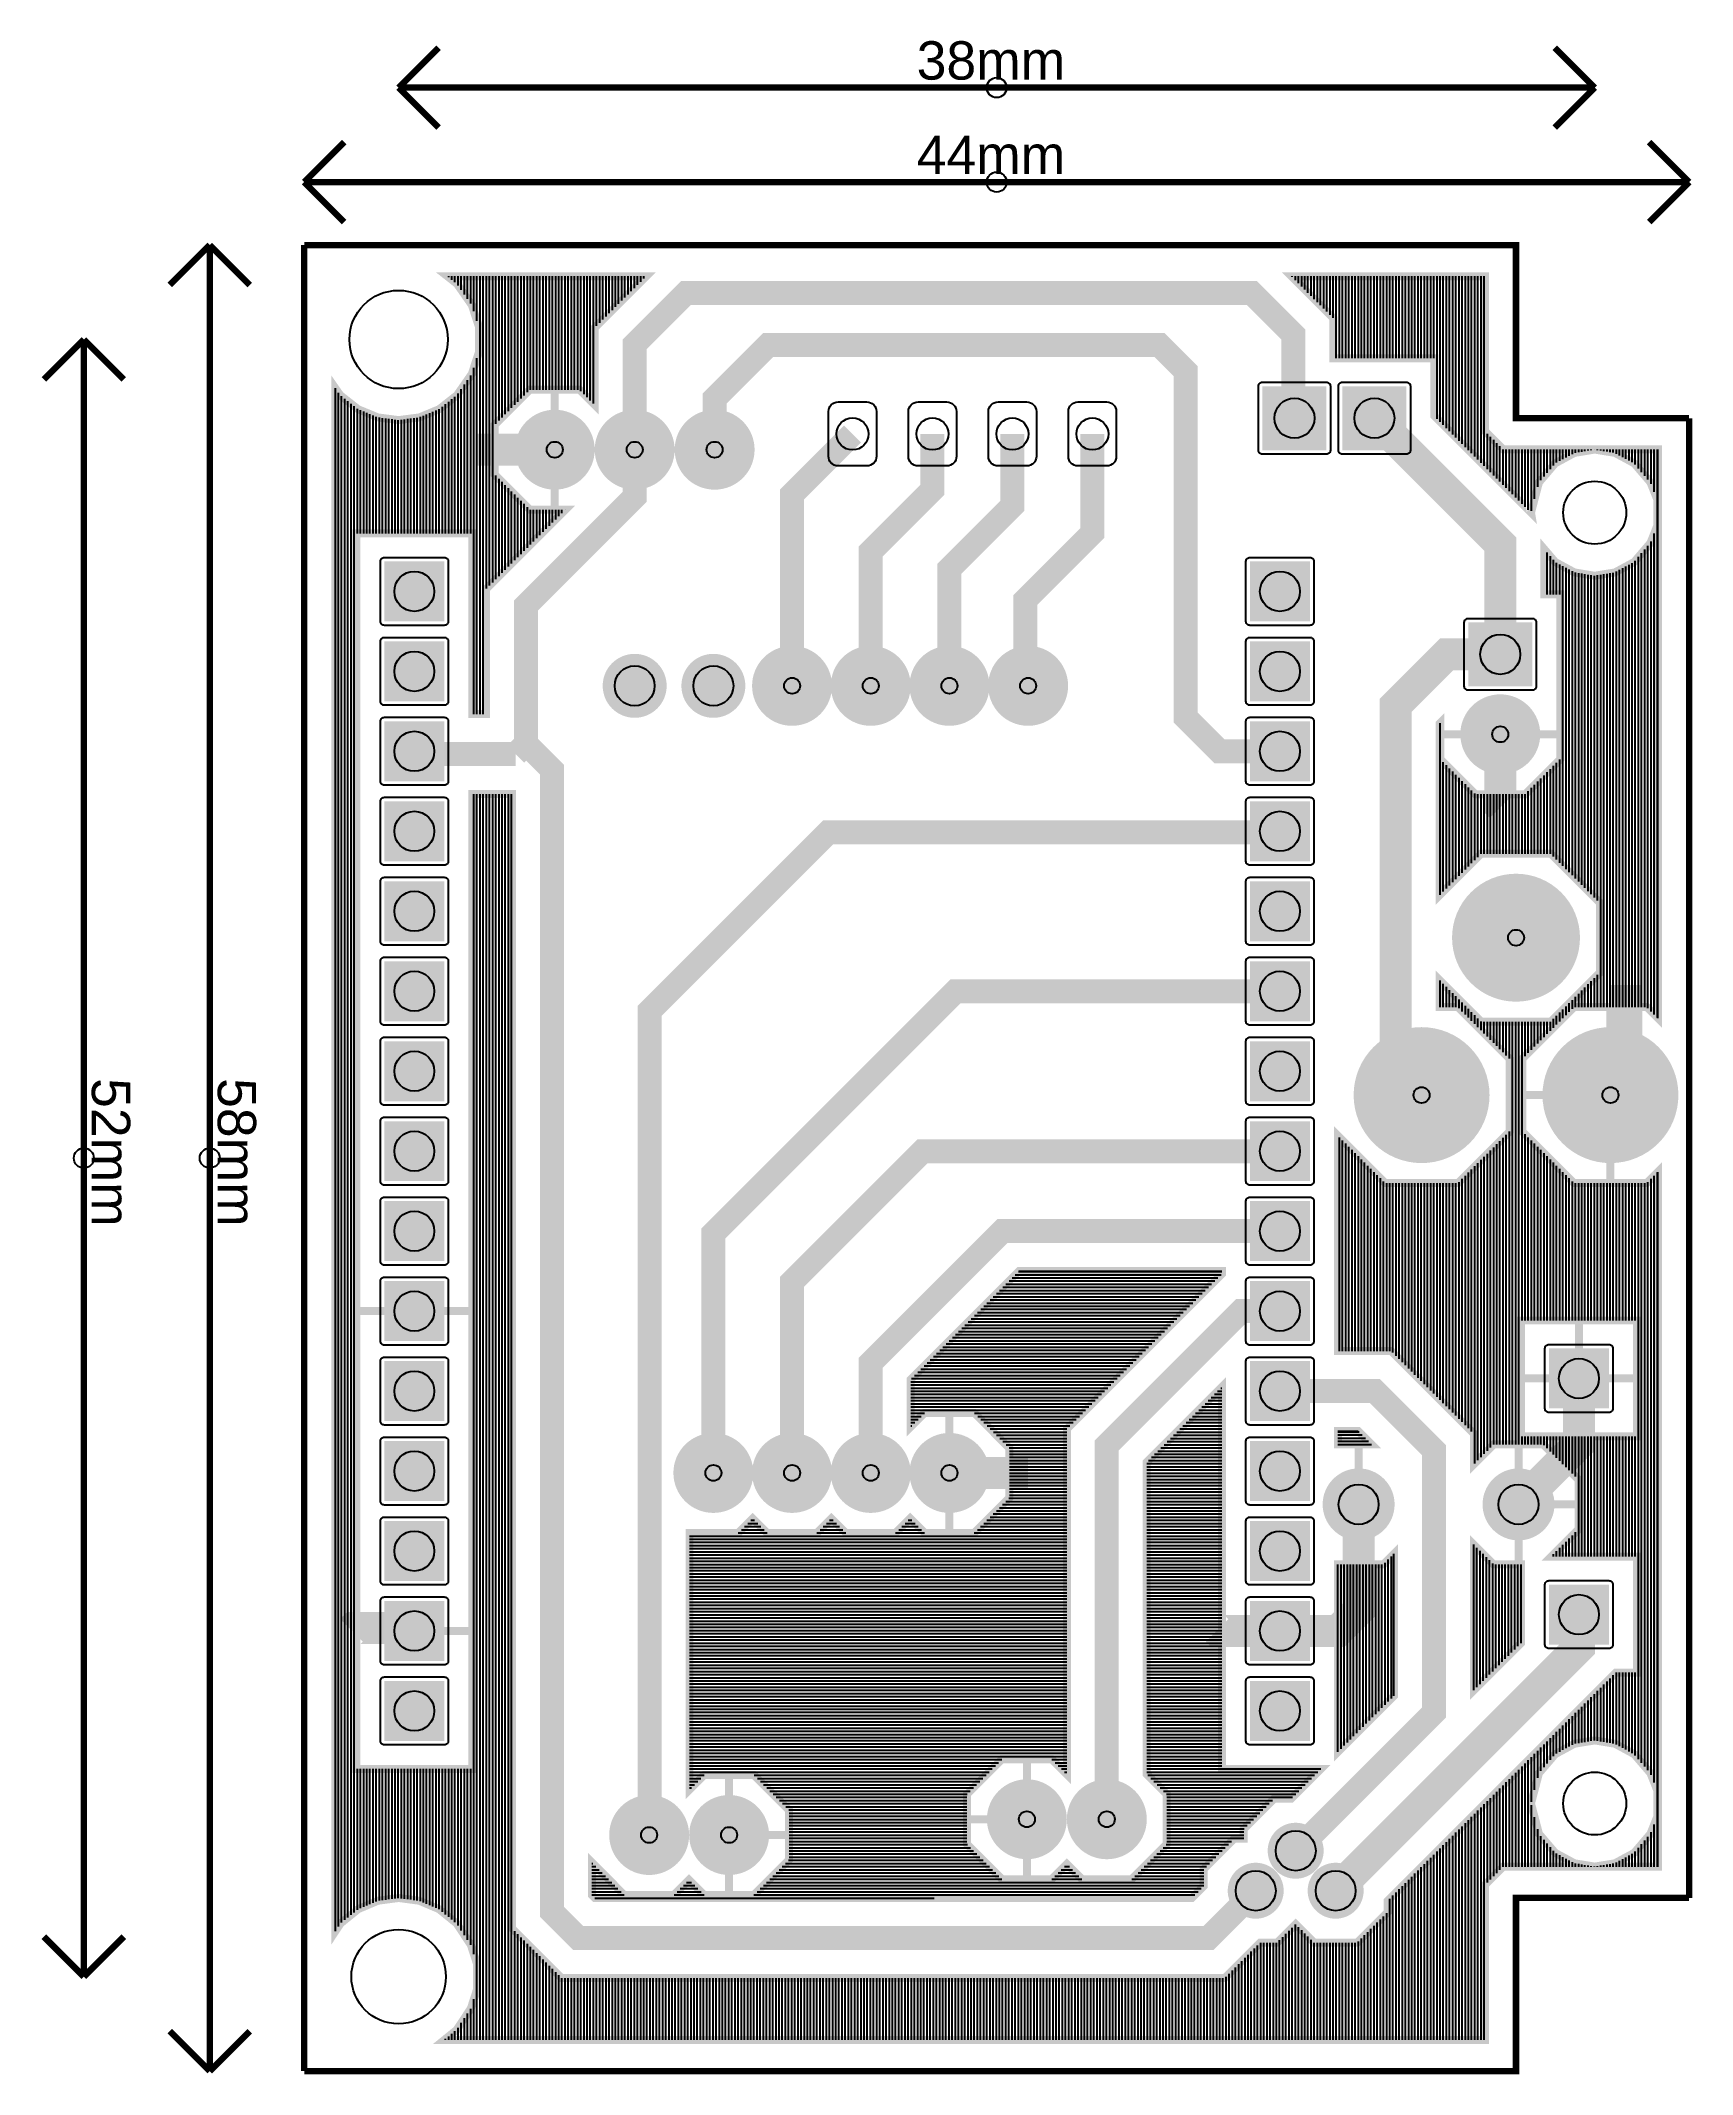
# Model space of a CAD drawing. Header units: inches. Extents: x -1.14 to 0.92, y -1.28 to 1.27.
import ezdxf

# ---------------------------------------------------------------- set-up
doc = ezdxf.new("R2010")
doc.units = ezdxf.units.IN
doc.header["$MEASUREMENT"] = 0

msp = doc.modelspace()

# ---------------------------------------------------------------- texts
at = {"width": 1.041667}
for s, p in [('38mm', (-0.045472, 1.218657)), ('44mm', (-0.045472, 1.100547))]:
    msp.add_text(s, height=0.048, dxfattribs=at).set_placement(p)
for s, p in [('52mm', (-1.077205, -0.029925)), ('58mm', (-0.919724, -0.029925))]:
    msp.add_text(s, height=0.048, rotation=270, dxfattribs=at).set_placement(p)

# ---------------------------------------------------------------- blocks, each defined once
blk = doc.blocks.new('EPAD')
at = {"const_width": 0.5}
blk.add_lwpolyline([(-0.25, 0, 1), (0.25, 0, 1)], format="xyb", close=True, dxfattribs=at)
blk = doc.blocks.new('RPAD')
blk.add_trace([(-0.5, -0.5), (-0.5, 0.5), (0.5, -0.5), (0.5, 0.5)])

# ---------------------------------------------------------------- linework, layer by layer
for points, const_width in [([(-0.693504, 1.208657), (-0.643504, 1.258657)], 0.008), ([(0.802559, 1.208657), (0.752559, 1.258657)], 0.008), ([(0.802559, 1.208657), (-0.693504, 1.208657)], 0.008), ([(-0.693504, 1.208657), (-0.643504, 1.158657)], 0.008), ([(0.802559, 1.208657), (0.752559, 1.158657)], 0.008), ([(-0.811614, 1.090547), (-0.761614, 1.140547)], 0.008), ([(0.920669, 1.090547), (0.870669, 1.140547)], 0.008), ([(-0.811614, 1.090547), (0.920669, 1.090547)], 0.008), ([(-0.811614, 1.090547), (-0.761614, 1.040547)], 0.008), ([(0.920669, 1.090547), (0.870669, 1.040547)], 0.008), ([(-0.929724, 1.011807), (-0.979724, 0.961807)], 0.008), ([(-0.929724, 1.011807), (-0.929724, -1.271657)], 0.008), ([(-0.929724, 1.011807), (-0.879724, 0.961807)], 0.008), ([(-0.811614, 1.011807), (-0.811614, -1.271657)], 0.008), ([(0.723819, 0.795272), (0.704134, 0.795272), (0.704134, 1.011807), (-0.811614, 1.011807)], 0.008), ([(-0.811614, 1.011807), (-0.811614, -1.271657)], 0.008), ([(0.723819, 0.795272), (0.704134, 0.795272), (0.704134, 1.011807), (-0.811614, 1.011807)], 0.008), ([(0.665134, 0.811426), (0.665134, 0.779117), (0.68798, 0.756272), (0.88167, 0.756272), (0.88167, 0.044952), (0.867807, 0.058815), (0.776681, 0.058815), (0.712244, -0.005622), (0.712244, -0.096748), (0.776681, -0.161185), (0.867807, -0.161185), (0.88167, -0.147322), (0.88167, -1.016122), (0.68798, -1.016122), (0.665134, -1.038968), (0.665134, -1.232658), (-0.636357, -1.232658), (-0.620865, -1.220092), (-0.603087, -1.193208), (-0.595449, -1.169702), (-0.595449, -1.137393), (-0.603087, -1.113886), (-0.620865, -1.087003), (-0.643016, -1.069036), (-0.651206, -1.065572), (-0.667794, -1.058557), (-0.679198, -1.057047), (-0.693504, -1.055152), (-0.70781, -1.057047), (-0.719214, -1.058557), (-0.743992, -1.069036), (-0.766143, -1.087003), (-0.772615, -1.096789), (-0.772615, 0.832766), (-0.766587, 0.824118), (-0.744221, 0.80653), (-0.719312, 0.796239), (-0.7142, 0.795576), (-0.693504, 0.792893), (-0.667696, 0.796239), (-0.642787, 0.80653), (-0.620421, 0.824118), (-0.601947, 0.850623), (-0.593026, 0.877543), (-0.593026, 0.909851), (-0.601947, 0.936771), (-0.620421, 0.963276), (-0.632542, 0.972807), (-0.383807, 0.972807), (-0.448228, 0.908387), (-0.448228, 0.811968), (-0.448228, 0.811967), (-0.467163, 0.830901), (-0.529294, 0.830901), (-0.573228, 0.786967), (-0.573228, 0.724836), (-0.529294, 0.680902), (-0.484882, 0.680902), (-0.584095, 0.581689), (-0.584095, 0.425269), (-0.601319, 0.425269), (-0.601319, 0.651236), (-0.746319, 0.651236), (-0.746319, -0.893763), (-0.601319, -0.893763), (-0.601319, 0.325269), (-0.551694, 0.325269), (-0.551694, -1.093075), (-0.48951, -1.155259), (-0.023625, -1.155259), (-0.023625, -1.15526), (0.34006, -1.15526), (0.384253, -1.111067), (0.405467, -1.111067), (0.428543, -1.08799), (0.45162, -1.111067), (0.505467, -1.111067), (0.543543, -1.072991), (0.543543, -1.058848), (0.8291, -0.773291), (0.855374, -0.773291), (0.855374, -0.628292), (0.748053, -0.628292), (0.782283, -0.594062), (0.782283, -0.53193), (0.738349, -0.487996), (0.676218, -0.487996), (0.651375, -0.512839), (0.651375, -0.474384), (0.548296, -0.371305), (0.481358, -0.371305), (0.481358, -0.102082), (0.54046, -0.161185), (0.631587, -0.161185), (0.696023, -0.096748), (0.696023, -0.005622), (0.631587, 0.058815), (0.608616, 0.058815), (0.608616, 0.092691), (0.660642, 0.040666), (0.747626, 0.040666), (0.809133, 0.102173), (0.809133, 0.189157), (0.747626, 0.250665), (0.660642, 0.250665), (0.608616, 0.198639), (0.608616, 0.413457), (0.609449, 0.41429), (0.609449, 0.36893), (0.653383, 0.324996), (0.715515, 0.324996), (0.759448, 0.36893), (0.759448, 0.574996), (0.739448, 0.574996), (0.739448, 0.631508), (0.753169, 0.615465), (0.777206, 0.602422), (0.787995, 0.600657), (0.802559, 0.598273), (0.817123, 0.600657), (0.827912, 0.602422), (0.851949, 0.615465), (0.872287, 0.639245), (0.880929, 0.661007), (0.880929, 0.693316), (0.872287, 0.715078), (0.851949, 0.738858), (0.827912, 0.751901), (0.817123, 0.753666), (0.802559, 0.75605), (0.787995, 0.753666), (0.777206, 0.751901), (0.753169, 0.738858), (0.732831, 0.715078), (0.722865, 0.677161), (0.722866, 0.677155), (0.601968, 0.798053), (0.601968, 0.870271), (0.475547, 0.870271), (0.475547, 0.920569), (0.423309, 0.972807), (0.665134, 0.972807), (0.665134, 0.811426)], 0.01), ([(-0.398228, 0.755902), (-0.398228, 0.887677), (-0.334114, 0.951791), (0.373615, 0.951791), (0.425548, 0.899859), (0.425548, 0.796693), (0.426969, 0.795272)], 0.03), ([(-1.087205, 0.893697), (-1.137205, 0.843697)], 0.008), ([(-1.087205, 0.893697), (-1.087205, -1.153547)], 0.008), ([(-1.087205, 0.893697), (-1.037205, 0.843697)], 0.008), ([(-0.298228, 0.755902), (-0.298228, 0.819909), (-0.231346, 0.886791), (0.258283, 0.886791), (0.290748, 0.854327), (0.290748, 0.421256), (0.330118, 0.381886), (0.333268, 0.378736), (0.408858, 0.378736)], 0.03), ([(-0.498228, 0.830901), (-0.498228, 0.755902)], 0.01), ([(0.586024, -0.051185), (0.553617, -0.018778), (0.553617, 0.436238), (0.617374, 0.499996), (0.684449, 0.499996), (0.684449, 0.637791), (0.526969, 0.795272)], 0.04), ([(-0.125787, 0.775587), (-0.201378, 0.699996), (-0.201378, 0.460626)], 0.03), ([(-0.025787, 0.775587), (-0.025787, 0.705784), (-0.072264, 0.659308), (-0.102953, 0.628619), (-0.102953, 0.460626)], 0.03), ([(0.074213, 0.775587), (0.074213, 0.685927), (0.061905, 0.673619), (-0.004528, 0.607187), (-0.004528, 0.460626)], 0.03), ([(0.174213, 0.775587), (0.174213, 0.651759), (0.090527, 0.568073), (0.090527, 0.463997), (0.093898, 0.460626)], 0.03), ([(0.723819, 0.795272), (0.920669, 0.795272)], 0.008), ([(0.723819, 0.795272), (0.920669, 0.795272)], 0.008), ([(0.920669, -1.055122), (0.920669, 0.795272)], 0.008), ([(0.920669, -1.055122), (0.920669, 0.795272)], 0.008), ([(-0.498228, 0.755902), (-0.595079, 0.755902)], 0.04), ([(-0.398228, 0.755902), (-0.398228, 0.696846), (-0.534095, 0.560979), (-0.534095, 0.388211), (-0.547038, 0.375269)], 0.03), ([(-0.573228, 0.755902), (-0.498228, 0.755902)], 0.01), ([(-0.498228, 0.680902), (-0.498228, 0.755902)], 0.01), ([(0.684449, 0.399996), (0.684449, 0.310515), (0.68548, 0.309484)], 0.04), ([(-0.547038, 0.375269), (-0.670352, 0.375269), (-0.673819, 0.378736)], 0.03), ([(0.378543, -1.046067), (0.31935, -1.10526), (-0.023625, -1.10526), (-0.4688, -1.10526), (-0.481958, -1.092102), (-0.501695, -1.072365), (-0.501695, -1.021927), (-0.501695, 0.355811), (-0.534095, 0.388211)], 0.03), ([(0.609449, 0.399996), (0.684449, 0.399996)], 0.01), ([(0.759448, 0.399996), (0.684449, 0.399996)], 0.01), ([(0.684449, 0.324996), (0.684449, 0.399996)], 0.01), ([(-0.380118, -0.976382), (-0.379657, -0.975921), (-0.379657, 0.053909), (-0.156072, 0.277494), (0.407616, 0.277494), (0.408858, 0.278736)], 0.03), ([(0.822244, -0.051185), (0.841929, -0.0315), (0.841929, 0.08661)], 0.04), ([(-0.299803, -0.523626), (-0.299803, -0.224194), (-0.254829, -0.17922), (0.003127, 0.078736), (0.408858, 0.078736)], 0.03), ([(0.822244, 0.058815), (0.822244, -0.051185)], 0.01), ([(0.712244, -0.051185), (0.822244, -0.051185)], 0.01), ([(0.822244, -0.161185), (0.822244, -0.051185)], 0.01), ([(-0.201378, -0.523626), (-0.201378, -0.284637), (-0.03836, -0.121619), (0.408503, -0.121619), (0.408858, -0.121264)], 0.03), ([(-0.102953, -0.523626), (-0.102953, -0.385831), (0.061614, -0.221264), (0.408858, -0.221264)], 0.03), ([(0.336359, -0.274509), (0.142323, -0.468544), (0.142323, -0.900631), (0.142323, -0.900631), (0.123389, -0.881697), (0.061257, -0.881697), (0.017323, -0.925631), (0.017323, -0.987763), (0.061257, -1.031696), (0.123389, -1.031696), (0.142323, -1.012762), (0.161257, -1.031696), (0.223389, -1.031696), (0.267322, -0.987763), (0.267322, -0.925631), (0.242322, -0.900631), (0.242322, -0.509964), (0.336359, -0.415928), (0.336359, -0.893763), (0.460137, -0.893763), (0.422833, -0.931067), (0.40162, -0.931067), (0.363544, -0.969143), (0.363544, -0.981067), (0.35162, -0.981067), (0.313544, -1.019143), (0.313544, -1.040357), (0.29864, -1.055261), (-0.023625, -1.055261), (-0.023625, -1.055261), (-0.44809, -1.055261), (-0.451695, -1.051656), (-0.451695, -1.01087), (-0.411184, -1.051381), (-0.349052, -1.051381), (-0.330118, -1.032447), (-0.311184, -1.051381), (-0.249052, -1.051381), (-0.205119, -1.007448), (-0.205119, -0.945316), (-0.249052, -0.901382), (-0.311184, -0.901382), (-0.329657, -0.919856), (-0.329657, -0.598626), (-0.268737, -0.598626), (-0.250591, -0.580479), (-0.232444, -0.598626), (-0.170312, -0.598626), (-0.152165, -0.580479), (-0.134019, -0.598626), (-0.071887, -0.598626), (-0.05374, -0.580479), (-0.035593, -0.598626), (0.026538, -0.598626), (0.070472, -0.554692), (0.070472, -0.49256), (0.026538, -0.448626), (-0.035593, -0.448626), (-0.052953, -0.465986), (-0.052953, -0.406541), (0.082324, -0.271263), (0.336359, -0.271263), (0.336359, -0.274509)], 0.01), ([(-0.746319, -0.321264), (-0.673819, -0.321264)], 0.01), ([(-0.601319, -0.321264), (-0.673819, -0.321264)], 0.01), ([(0.192323, -0.956697), (0.192323, -0.489254), (0.360313, -0.321264), (0.408858, -0.321264)], 0.03), ([(0.710374, -0.333016), (0.710374, -0.478015), (0.855374, -0.478015), (0.855374, -0.333016), (0.710374, -0.333016)], 0.01), ([(0.782874, -0.333016), (0.782874, -0.405516)], 0.01), ([(0.428543, -0.996067), (0.601375, -0.823235), (0.601375, -0.495094), (0.527586, -0.421305), (0.507933, -0.421305), (0.408899, -0.421305), (0.408858, -0.421264)], 0.03), ([(0.707283, -0.562996), (0.782874, -0.487406), (0.782874, -0.405516)], 0.04), ([(0.710374, -0.405516), (0.782874, -0.405516)], 0.01), ([(0.782874, -0.478015), (0.782874, -0.405516)], 0.01), ([(0.855374, -0.405516), (0.782874, -0.405516)], 0.01), ([(-0.004528, -0.448626), (-0.004528, -0.523626)], 0.01), ([(0.523569, -0.487996), (0.481358, -0.487996), (0.481358, -0.471304), (0.506876, -0.471304), (0.523569, -0.487996)], 0.01), ([(0.507283, -0.487996), (0.507283, -0.562996)], 0.01), ([(0.707283, -0.487996), (0.707283, -0.562996)], 0.01), ([(-0.004528, -0.523626), (0.093898, -0.523626)], 0.04), ([(0.070472, -0.523626), (-0.004528, -0.523626)], 0.01), ([(-0.004528, -0.598626), (-0.004528, -0.523626)], 0.01), ([(0.507283, -0.562996), (0.507283, -0.695241), (0.481317, -0.721208), (0.408914, -0.721208), (0.408858, -0.721264)], 0.04), ([(0.507283, -0.637996), (0.507283, -0.562996)], 0.01), ([(0.782283, -0.562996), (0.707283, -0.562996)], 0.01), ([(0.707283, -0.637996), (0.707283, -0.562996)], 0.01), ([(0.676218, -0.637996), (0.710374, -0.637996), (0.710374, -0.736455), (0.651375, -0.795454), (0.651375, -0.613153), (0.676218, -0.637996)], 0.01), ([(0.551376, -0.802525), (0.481358, -0.872543), (0.481358, -0.637996), (0.538349, -0.637996), (0.551376, -0.624969), (0.551376, -0.802525)], 0.01), ([(0.478543, -1.046067), (0.782874, -0.741736), (0.782874, -0.700791)], 0.04), ([(-0.673819, -0.721264), (-0.677346, -0.717736), (-0.749819, -0.717736), (-0.752559, -0.720476)], 0.04), ([(0.408858, -0.721264), (0.330906, -0.721264), (0.330118, -0.720476)], 0.04), ([(-0.746319, -0.721264), (-0.673819, -0.721264)], 0.01), ([(-0.601319, -0.721264), (-0.673819, -0.721264)], 0.01), ([(0.336359, -0.721264), (0.408858, -0.721264)], 0.01), ([(0.481358, -0.721264), (0.408858, -0.721264)], 0.01), ([(0.817123, -0.860507), (0.827912, -0.862272), (0.851949, -0.875315), (0.872287, -0.899096), (0.880929, -0.920857), (0.880929, -0.953166), (0.872287, -0.974928), (0.851949, -0.998709), (0.827912, -1.011751), (0.817123, -1.013517), (0.802559, -1.0159), (0.787995, -1.013517), (0.777206, -1.011751), (0.753169, -0.998709), (0.732831, -0.974928), (0.722865, -0.937012), (0.732831, -0.899096), (0.753169, -0.875315), (0.777206, -0.862272), (0.787995, -0.860507), (0.802559, -0.858124), (0.817123, -0.860507)], 0.01), ([(0.092323, -0.881697), (0.092323, -0.956697)], 0.01), ([(-0.280118, -0.901382), (-0.280118, -0.976382)], 0.01), ([(0.017323, -0.956697), (0.092323, -0.956697)], 0.01), ([(0.092323, -1.031696), (0.092323, -0.956697)], 0.01), ([(-0.205119, -0.976382), (-0.280118, -0.976382)], 0.01), ([(-0.280118, -1.051381), (-0.280118, -0.976382)], 0.01), ([(0.920669, -1.055122), (0.704134, -1.055122), (0.704134, -1.271657), (-0.811614, -1.271657)], 0.008), ([(0.920669, -1.055122), (0.704134, -1.055122), (0.704134, -1.271657), (-0.811614, -1.271657)], 0.008), ([(-1.087205, -1.153547), (-1.137205, -1.103547)], 0.008), ([(-1.087205, -1.153547), (-1.037205, -1.103547)], 0.008), ([(-0.929724, -1.271657), (-0.979724, -1.221657)], 0.008), ([(-0.929724, -1.271657), (-0.879724, -1.221657)], 0.008)]:
    msp.add_lwpolyline(points, dxfattribs=dict(const_width=const_width))
for points in [[(-0.630882, 0.971502), (-0.630882, 0.972807)], [(-0.626945, 0.968406), (-0.626945, 0.972807)], [(-0.623008, 0.96531), (-0.623008, 0.972807)], [(-0.619071, 0.961339), (-0.619071, 0.972807)], [(-0.615134, 0.95569), (-0.615134, 0.972807)], [(-0.611197, 0.950042), (-0.611197, 0.972807)], [(-0.60726, 0.944394), (-0.60726, 0.972807)], [(-0.603323, 0.938745), (-0.603323, 0.972807)], [(-0.599386, 0.929044), (-0.599386, 0.972807)], [(-0.595449, 0.917163), (-0.595449, 0.972807)], [(-0.591512, 0.425269), (-0.591512, 0.972807)], [(-0.587575, 0.425269), (-0.587575, 0.972807)], [(-0.583638, 0.582146), (-0.583638, 0.972807)], [(-0.579701, 0.586083), (-0.579701, 0.972807)], [(-0.575764, 0.59002), (-0.575764, 0.972807)], [(-0.571827, 0.788368), (-0.571827, 0.972807)], [(-0.56789, 0.792305), (-0.56789, 0.972807)], [(-0.563953, 0.796242), (-0.563953, 0.972807)], [(-0.560016, 0.800179), (-0.560016, 0.972807)], [(-0.556079, 0.804116), (-0.556079, 0.972807)], [(-0.552142, 0.808053), (-0.552142, 0.972807)], [(-0.548205, 0.81199), (-0.548205, 0.972807)], [(-0.544268, 0.815927), (-0.544268, 0.972807)], [(-0.540331, 0.819864), (-0.540331, 0.972807)], [(-0.536394, 0.823801), (-0.536394, 0.972807)], [(-0.532457, 0.827738), (-0.532457, 0.972807)], [(-0.52852, 0.830901), (-0.52852, 0.972807)], [(-0.524583, 0.830901), (-0.524583, 0.972807)], [(-0.520646, 0.830901), (-0.520646, 0.972807)], [(-0.516709, 0.830901), (-0.516709, 0.972807)], [(-0.512772, 0.830901), (-0.512772, 0.972807)], [(-0.508835, 0.830901), (-0.508835, 0.972807)], [(-0.504898, 0.830901), (-0.504898, 0.972807)], [(-0.500961, 0.830901), (-0.500961, 0.972807)], [(-0.497024, 0.830901), (-0.497024, 0.972807)], [(-0.493087, 0.830901), (-0.493087, 0.972807)], [(-0.48915, 0.830901), (-0.48915, 0.972807)], [(-0.485213, 0.830901), (-0.485213, 0.972807)], [(-0.481276, 0.830901), (-0.481276, 0.972807)], [(-0.477339, 0.830901), (-0.477339, 0.972807)], [(-0.473402, 0.830901), (-0.473402, 0.972807)], [(-0.469465, 0.830901), (-0.469465, 0.972807)], [(-0.465528, 0.829267), (-0.465528, 0.972807)], [(-0.461591, 0.82533), (-0.461591, 0.972807)], [(-0.457654, 0.821393), (-0.457654, 0.972807)], [(-0.453717, 0.817456), (-0.453717, 0.972807)], [(-0.44978, 0.813519), (-0.44978, 0.972807)], [(-0.445843, 0.910772), (-0.445843, 0.972807)], [(-0.441906, 0.914709), (-0.441906, 0.972807)], [(-0.437969, 0.918646), (-0.437969, 0.972807)], [(-0.434032, 0.922583), (-0.434032, 0.972807)], [(-0.430095, 0.92652), (-0.430095, 0.972807)], [(-0.426158, 0.930457), (-0.426158, 0.972807)], [(-0.422221, 0.934394), (-0.422221, 0.972807)], [(-0.418284, 0.938331), (-0.418284, 0.972807)], [(-0.414347, 0.942268), (-0.414347, 0.972807)], [(-0.41041, 0.946205), (-0.41041, 0.972807)], [(-0.406473, 0.950142), (-0.406473, 0.972807)], [(-0.402536, 0.954079), (-0.402536, 0.972807)], [(-0.398599, 0.958016), (-0.398599, 0.972807)], [(-0.394662, 0.961953), (-0.394662, 0.972807)], [(-0.390725, 0.96589), (-0.390725, 0.972807)], [(-0.386788, 0.969827), (-0.386788, 0.972807)], [(0.424236, 0.97188), (0.424236, 0.972807)], [(0.428173, 0.967943), (0.428173, 0.972807)], [(0.43211, 0.964006), (0.43211, 0.972807)], [(0.436047, 0.960069), (0.436047, 0.972807)], [(0.439984, 0.956132), (0.439984, 0.972807)], [(0.443921, 0.952195), (0.443921, 0.972807)], [(0.447858, 0.948258), (0.447858, 0.972807)], [(0.451795, 0.944321), (0.451795, 0.972807)], [(0.455732, 0.940384), (0.455732, 0.972807)], [(0.459669, 0.936447), (0.459669, 0.972807)], [(0.463606, 0.93251), (0.463606, 0.972807)], [(0.467543, 0.928573), (0.467543, 0.972807)], [(0.47148, 0.924636), (0.47148, 0.972807)], [(0.475417, 0.920699), (0.475417, 0.972807)], [(0.479354, 0.870271), (0.479354, 0.972807)], [(0.483291, 0.870271), (0.483291, 0.972807)], [(0.487228, 0.870271), (0.487228, 0.972807)], [(0.491165, 0.870271), (0.491165, 0.972807)], [(0.495102, 0.870271), (0.495102, 0.972807)], [(0.499039, 0.870271), (0.499039, 0.972807)], [(0.502976, 0.870271), (0.502976, 0.972807)], [(0.506913, 0.870271), (0.506913, 0.972807)], [(0.51085, 0.870271), (0.51085, 0.972807)], [(0.514787, 0.870271), (0.514787, 0.972807)], [(0.518724, 0.870271), (0.518724, 0.972807)], [(0.522661, 0.870271), (0.522661, 0.972807)], [(0.526598, 0.870271), (0.526598, 0.972807)], [(0.530535, 0.870271), (0.530535, 0.972807)], [(0.534472, 0.870271), (0.534472, 0.972807)], [(0.538409, 0.870271), (0.538409, 0.972807)], [(0.542346, 0.870271), (0.542346, 0.972807)], [(0.546283, 0.870271), (0.546283, 0.972807)], [(0.55022, 0.870271), (0.55022, 0.972807)], [(0.554157, 0.870271), (0.554157, 0.972807)], [(0.558094, 0.870271), (0.558094, 0.972807)], [(0.562031, 0.870271), (0.562031, 0.972807)], [(0.565968, 0.870271), (0.565968, 0.972807)], [(0.569905, 0.870271), (0.569905, 0.972807)], [(0.573842, 0.870271), (0.573842, 0.972807)], [(0.577779, 0.870271), (0.577779, 0.972807)], [(0.581716, 0.870271), (0.581716, 0.972807)], [(0.585653, 0.870271), (0.585653, 0.972807)], [(0.58959, 0.870271), (0.58959, 0.972807)], [(0.593527, 0.870271), (0.593527, 0.972807)], [(0.597464, 0.870271), (0.597464, 0.972807)], [(0.601401, 0.870271), (0.601401, 0.972807)], [(0.605338, 0.794683), (0.605338, 0.972807)], [(0.609275, 0.790746), (0.609275, 0.972807)], [(0.613212, 0.786809), (0.613212, 0.972807)], [(0.617149, 0.782872), (0.617149, 0.972807)], [(0.621086, 0.778935), (0.621086, 0.972807)], [(0.625023, 0.774998), (0.625023, 0.972807)], [(0.62896, 0.771061), (0.62896, 0.972807)], [(0.632897, 0.767124), (0.632897, 0.972807)], [(0.636834, 0.763187), (0.636834, 0.972807)], [(0.640771, 0.75925), (0.640771, 0.972807)], [(0.644708, 0.755313), (0.644708, 0.972807)], [(0.648645, 0.751376), (0.648645, 0.972807)], [(0.652582, 0.747439), (0.652582, 0.972807)], [(0.656519, 0.743502), (0.656519, 0.972807)], [(0.660456, 0.739565), (0.660456, 0.972807)], [(0.664393, 0.735628), (0.664393, 0.972807)], [(-0.595449, 0.425269), (-0.595449, 0.87023)], [(-0.60726, 0.651236), (-0.60726, 0.843)], [(-0.603323, 0.651236), (-0.603323, 0.848648)], [(-0.599386, 0.425269), (-0.599386, 0.85835)], [(-0.772615, -1.096789), (-0.772615, 0.832766)], [(-0.768678, -1.090835), (-0.768678, 0.827118)], [(-0.764741, -1.085865), (-0.764741, 0.822666)], [(-0.760804, -1.082672), (-0.760804, 0.81957)], [(-0.756867, -1.079478), (-0.756867, 0.816474)], [(-0.630882, 0.651236), (-0.630882, 0.815891)], [(-0.626945, 0.651236), (-0.626945, 0.818987)], [(-0.623008, 0.651236), (-0.623008, 0.822083)], [(-0.619071, 0.651236), (-0.619071, 0.826055)], [(-0.615134, 0.651236), (-0.615134, 0.831703)], [(-0.611197, 0.651236), (-0.611197, 0.837351)], [(-0.75293, -1.076285), (-0.75293, 0.813378)], [(-0.748993, -1.073092), (-0.748993, 0.810282)], [(-0.745056, 0.651236), (-0.745056, 0.807186)], [(-0.741119, 0.651236), (-0.741119, 0.805248)], [(-0.737181, 0.651236), (-0.737181, 0.803622)], [(-0.733244, 0.651236), (-0.733244, 0.801995)], [(-0.729307, 0.651236), (-0.729307, 0.800369)], [(-0.72537, 0.651236), (-0.72537, 0.798742)], [(-0.721433, 0.651236), (-0.721433, 0.797116)], [(-0.717496, 0.651236), (-0.717496, 0.796004)], [(-0.713559, 0.651236), (-0.713559, 0.795493)], [(-0.709622, 0.651236), (-0.709622, 0.794983)], [(-0.705685, 0.651236), (-0.705685, 0.794472)], [(-0.701748, 0.651236), (-0.701748, 0.793961)], [(-0.697811, 0.651236), (-0.697811, 0.793451)], [(-0.693874, 0.651236), (-0.693874, 0.792941)], [(-0.689937, 0.651236), (-0.689937, 0.793355)], [(-0.686, 0.651236), (-0.686, 0.793865)], [(-0.682063, 0.651236), (-0.682063, 0.794376)], [(-0.678126, 0.651236), (-0.678126, 0.794887)], [(-0.674189, 0.651236), (-0.674189, 0.795397)], [(-0.670252, 0.651236), (-0.670252, 0.795907)], [(-0.666315, 0.651236), (-0.666315, 0.796809)], [(-0.662378, 0.651236), (-0.662378, 0.798436)], [(-0.658441, 0.651236), (-0.658441, 0.800063)], [(-0.654504, 0.651236), (-0.654504, 0.801689)], [(-0.650567, 0.651236), (-0.650567, 0.803315)], [(-0.64663, 0.651236), (-0.64663, 0.804942)], [(-0.642693, 0.651236), (-0.642693, 0.806604)], [(-0.638756, 0.651236), (-0.638756, 0.8097)], [(-0.634819, 0.651236), (-0.634819, 0.812795)], [(0.66833, 0.731691), (0.66833, 0.775921)], [(0.672267, 0.727754), (0.672267, 0.771984)], [(0.676204, 0.723817), (0.676204, 0.768047)], [(0.680141, 0.71988), (0.680141, 0.76411)], [(0.684078, 0.715943), (0.684078, 0.760173)], [(0.688015, 0.712006), (0.688015, 0.756272)], [(0.691952, 0.708069), (0.691952, 0.756272)], [(0.695889, 0.704132), (0.695889, 0.756272)], [(0.699826, 0.700195), (0.699826, 0.756272)], [(0.703763, 0.696258), (0.703763, 0.756272)], [(0.7077, 0.692321), (0.7077, 0.756272)], [(0.711637, 0.688384), (0.711637, 0.756272)], [(0.715574, 0.684447), (0.715574, 0.756272)], [(0.719511, 0.68051), (0.719511, 0.756272)], [(0.723448, 0.679382), (0.723448, 0.756272)], [(0.727385, 0.694359), (0.727385, 0.756272)], [(0.731322, 0.709337), (0.731322, 0.756272)], [(0.735259, 0.717917), (0.735259, 0.756272)], [(0.739196, 0.72252), (0.739196, 0.756272)], [(0.743133, 0.727124), (0.743133, 0.756272)], [(0.74707, 0.731727), (0.74707, 0.756272)], [(0.751007, 0.736331), (0.751007, 0.756272)], [(0.754944, 0.739822), (0.754944, 0.756272)], [(0.758881, 0.741958), (0.758881, 0.756272)], [(0.762819, 0.744094), (0.762819, 0.756272)], [(0.766756, 0.74623), (0.766756, 0.756272)], [(0.770693, 0.748367), (0.770693, 0.756272)], [(0.77463, 0.750503), (0.77463, 0.756272)], [(0.778567, 0.752123), (0.778567, 0.756272)], [(0.782504, 0.752767), (0.782504, 0.756272)], [(0.786441, 0.753411), (0.786441, 0.756272)], [(0.790378, 0.754056), (0.790378, 0.756272)], [(0.794315, 0.7547), (0.794315, 0.756272)], [(0.798252, 0.755344), (0.798252, 0.756272)], [(0.802189, 0.755989), (0.802189, 0.756272)], [(0.806126, 0.755466), (0.806126, 0.756272)], [(0.810063, 0.754821), (0.810063, 0.756272)], [(0.814, 0.754177), (0.814, 0.756272)], [(0.817937, 0.753533), (0.817937, 0.756272)], [(0.821874, 0.752889), (0.821874, 0.756272)], [(0.825811, 0.752244), (0.825811, 0.756272)], [(0.829748, 0.750905), (0.829748, 0.756272)], [(0.833685, 0.748769), (0.833685, 0.756272)], [(0.837622, 0.746632), (0.837622, 0.756272)], [(0.841559, 0.744496), (0.841559, 0.756272)], [(0.845496, 0.74236), (0.845496, 0.756272)], [(0.849433, 0.740224), (0.849433, 0.756272)], [(0.85337, 0.737197), (0.85337, 0.756272)], [(0.857307, 0.732594), (0.857307, 0.756272)], [(0.861244, 0.72799), (0.861244, 0.756272)], [(0.865181, 0.723386), (0.865181, 0.756272)], [(0.869118, 0.718783), (0.869118, 0.756272)], [(0.873055, 0.713143), (0.873055, 0.756272)], [(0.876992, 0.70323), (0.876992, 0.756272)], [(0.880929, 0.045693), (0.880929, 0.756272)], [(0.88167, 0.044952), (0.88167, 0.756272)], [(-0.571827, 0.593957), (-0.571827, 0.723435)], [(-0.56789, 0.597894), (-0.56789, 0.719498)], [(-0.563953, 0.601831), (-0.563953, 0.715561)], [(-0.560016, 0.605768), (-0.560016, 0.711624)], [(-0.556079, 0.609705), (-0.556079, 0.707687)], [(-0.552142, 0.613642), (-0.552142, 0.70375)], [(-0.548205, 0.617579), (-0.548205, 0.699813)], [(-0.544268, 0.621516), (-0.544268, 0.695876)], [(-0.540331, 0.625453), (-0.540331, 0.691939)], [(-0.536394, 0.62939), (-0.536394, 0.688002)], [(-0.532457, 0.633327), (-0.532457, 0.684065)], [(-0.52852, 0.637264), (-0.52852, 0.680902)], [(-0.524583, 0.641201), (-0.524583, 0.680902)], [(-0.520646, 0.645138), (-0.520646, 0.680902)], [(-0.516709, 0.649075), (-0.516709, 0.680902)], [(-0.512772, 0.653012), (-0.512772, 0.680902)], [(-0.508835, 0.656949), (-0.508835, 0.680902)], [(-0.504898, 0.660886), (-0.504898, 0.680902)], [(-0.500961, 0.664823), (-0.500961, 0.680902)], [(-0.497024, 0.66876), (-0.497024, 0.680902)], [(-0.493087, 0.672697), (-0.493087, 0.680902)], [(-0.48915, 0.676634), (-0.48915, 0.680902)], [(-0.485213, 0.680571), (-0.485213, 0.680902)], [(0.873055, 0.053567), (0.873055, 0.641179)], [(0.876992, 0.04963), (0.876992, 0.651093)], [(0.743133, 0.574996), (0.743133, 0.627199)], [(0.74707, 0.574996), (0.74707, 0.622595)], [(0.751007, 0.574996), (0.751007, 0.617992)], [(0.754944, 0.574996), (0.754944, 0.614501)], [(0.758881, 0.574996), (0.758881, 0.612365)], [(0.845496, 0.058815), (0.845496, 0.611963)], [(0.849433, 0.058815), (0.849433, 0.614099)], [(0.85337, 0.058815), (0.85337, 0.617125)], [(0.857307, 0.058815), (0.857307, 0.621729)], [(0.861244, 0.058815), (0.861244, 0.626333)], [(0.865181, 0.058815), (0.865181, 0.630936)], [(0.869118, 0.057504), (0.869118, 0.63554)], [(0.762819, 0.235472), (0.762819, 0.610228)], [(0.766756, 0.231535), (0.766756, 0.608092)], [(0.770693, 0.227598), (0.770693, 0.605956)], [(0.77463, 0.223661), (0.77463, 0.60382)], [(0.778567, 0.219724), (0.778567, 0.602199)], [(0.782504, 0.215787), (0.782504, 0.601555)], [(0.786441, 0.21185), (0.786441, 0.600911)], [(0.790378, 0.207913), (0.790378, 0.600267)], [(0.794315, 0.203976), (0.794315, 0.599622)], [(0.798252, 0.200039), (0.798252, 0.598978)], [(0.802189, 0.196102), (0.802189, 0.598334)], [(0.806126, 0.192165), (0.806126, 0.598857)], [(0.810063, 0.058815), (0.810063, 0.599501)], [(0.814, 0.058815), (0.814, 0.600145)], [(0.817937, 0.058815), (0.817937, 0.60079)], [(0.821874, 0.058815), (0.821874, 0.601434)], [(0.825811, 0.058815), (0.825811, 0.602078)], [(0.829748, 0.058815), (0.829748, 0.603418)], [(0.833685, 0.058815), (0.833685, 0.605554)], [(0.837622, 0.058815), (0.837622, 0.60769)], [(0.841559, 0.058815), (0.841559, 0.609826)], [(0.609275, 0.199298), (0.609275, 0.414116)], [(0.613212, 0.203235), (0.613212, 0.365167)], [(0.617149, 0.207172), (0.617149, 0.36123)], [(0.621086, 0.211109), (0.621086, 0.357293)], [(0.74707, 0.250665), (0.74707, 0.356552)], [(0.751007, 0.247283), (0.751007, 0.360489)], [(0.754944, 0.243346), (0.754944, 0.364426)], [(0.758881, 0.239409), (0.758881, 0.368363)], [(0.625023, 0.215046), (0.625023, 0.353356)], [(0.62896, 0.218983), (0.62896, 0.349419)], [(0.632897, 0.22292), (0.632897, 0.345482)], [(0.636834, 0.226857), (0.636834, 0.341545)], [(0.640771, 0.230794), (0.640771, 0.337608)], [(0.644708, 0.234731), (0.644708, 0.333671)], [(0.723448, 0.250665), (0.723448, 0.33293)], [(0.727385, 0.250665), (0.727385, 0.336867)], [(0.731322, 0.250665), (0.731322, 0.340804)], [(0.735259, 0.250665), (0.735259, 0.344741)], [(0.739196, 0.250665), (0.739196, 0.348678)], [(0.743133, 0.250665), (0.743133, 0.352615)], [(-0.599386, -1.125276), (-0.599386, 0.325269)], [(-0.595449, -1.232658), (-0.595449, 0.325269)], [(-0.591512, -1.232658), (-0.591512, 0.325269)], [(-0.587575, -1.232658), (-0.587575, 0.325269)], [(-0.583638, -1.232658), (-0.583638, 0.325269)], [(-0.579701, -1.232658), (-0.579701, 0.325269)], [(-0.575764, -1.232658), (-0.575764, 0.325269)], [(-0.571827, -1.232658), (-0.571827, 0.325269)], [(-0.56789, -1.232658), (-0.56789, 0.325269)], [(-0.563953, -1.232658), (-0.563953, 0.325269)], [(-0.560016, -1.232658), (-0.560016, 0.325269)], [(-0.556079, -1.232658), (-0.556079, 0.325269)], [(-0.552142, -1.232658), (-0.552142, 0.325269)], [(0.648645, 0.238669), (0.648645, 0.329734)], [(0.652582, 0.242606), (0.652582, 0.325797)], [(0.656519, 0.246543), (0.656519, 0.324996)], [(0.660456, 0.25048), (0.660456, 0.324996)], [(0.664393, 0.250665), (0.664393, 0.324996)], [(0.66833, 0.250665), (0.66833, 0.324996)], [(0.672267, 0.250665), (0.672267, 0.324996)], [(0.676204, 0.250665), (0.676204, 0.324996)], [(0.680141, 0.250665), (0.680141, 0.324996)], [(0.684078, 0.250665), (0.684078, 0.324996)], [(0.688015, 0.250665), (0.688015, 0.324996)], [(0.691952, 0.250665), (0.691952, 0.324996)], [(0.695889, 0.250665), (0.695889, 0.324996)], [(0.699826, 0.250665), (0.699826, 0.324996)], [(0.703763, 0.250665), (0.703763, 0.324996)], [(0.7077, 0.250665), (0.7077, 0.324996)], [(0.711637, 0.250665), (0.711637, 0.324996)], [(0.715574, 0.250665), (0.715574, 0.325056)], [(0.719511, 0.250665), (0.719511, 0.328993)], [(0.609275, 0.058815), (0.609275, 0.092032)], [(0.613212, 0.058815), (0.613212, 0.088095)], [(0.617149, 0.058815), (0.617149, 0.084158)], [(0.621086, 0.058815), (0.621086, 0.080221)], [(0.786441, 0.058815), (0.786441, 0.07948)], [(0.790378, 0.058815), (0.790378, 0.083417)], [(0.794315, 0.058815), (0.794315, 0.087354)], [(0.798252, 0.058815), (0.798252, 0.091291)], [(0.802189, 0.058815), (0.802189, 0.095228)], [(0.806126, 0.058815), (0.806126, 0.099165)], [(0.625023, 0.058815), (0.625023, 0.076284)], [(0.62896, 0.058815), (0.62896, 0.072347)], [(0.632897, 0.057504), (0.632897, 0.06841)], [(0.636834, 0.053567), (0.636834, 0.064473)], [(0.640771, 0.04963), (0.640771, 0.060536)], [(0.644708, 0.045693), (0.644708, 0.056599)], [(0.648645, 0.041756), (0.648645, 0.052662)], [(0.758881, 0.041015), (0.758881, 0.051921)], [(0.762819, 0.044952), (0.762819, 0.055858)], [(0.766756, 0.048889), (0.766756, 0.059795)], [(0.770693, 0.052826), (0.770693, 0.063732)], [(0.77463, 0.056763), (0.77463, 0.067669)], [(0.778567, 0.058815), (0.778567, 0.071606)], [(0.782504, 0.058815), (0.782504, 0.075543)], [(0.652582, 0.037819), (0.652582, 0.048725)], [(0.656519, 0.033882), (0.656519, 0.044788)], [(0.660456, 0.029945), (0.660456, 0.040851)], [(0.664393, 0.026008), (0.664393, 0.040666)], [(0.66833, 0.022071), (0.66833, 0.040666)], [(0.672267, 0.018134), (0.672267, 0.040666)], [(0.676204, 0.014197), (0.676204, 0.040666)], [(0.680141, 0.01026), (0.680141, 0.040666)], [(0.684078, 0.006323), (0.684078, 0.040666)], [(0.688015, 0.002386), (0.688015, 0.040666)], [(0.691952, -0.001551), (0.691952, 0.040666)], [(0.695889, -0.005488), (0.695889, 0.040666)], [(0.699826, -0.487996), (0.699826, 0.040666)], [(0.703763, -0.487996), (0.703763, 0.040666)], [(0.7077, -0.487996), (0.7077, 0.040666)], [(0.711637, -0.333016), (0.711637, 0.040666)], [(0.715574, -0.002292), (0.715574, 0.040666)], [(0.719511, 0.001645), (0.719511, 0.040666)], [(0.723448, 0.005582), (0.723448, 0.040666)], [(0.727385, 0.009519), (0.727385, 0.040666)], [(0.731322, 0.013456), (0.731322, 0.040666)], [(0.735259, 0.017393), (0.735259, 0.040666)], [(0.739196, 0.02133), (0.739196, 0.040666)], [(0.743133, 0.025267), (0.743133, 0.040666)], [(0.74707, 0.029204), (0.74707, 0.040666)], [(0.751007, 0.033141), (0.751007, 0.044047)], [(0.754944, 0.037078), (0.754944, 0.047984)], [(0.691952, -0.487996), (0.691952, -0.100819)], [(0.695889, -0.487996), (0.695889, -0.096882)], [(0.715574, -0.333016), (0.715574, -0.100078)], [(0.483291, -0.371305), (0.483291, -0.104015)], [(0.487228, -0.371305), (0.487228, -0.107952)], [(0.491165, -0.371305), (0.491165, -0.111889)], [(0.495102, -0.371305), (0.495102, -0.115826)], [(0.499039, -0.371305), (0.499039, -0.119763)], [(0.502976, -0.371305), (0.502976, -0.1237)], [(0.66833, -0.495884), (0.66833, -0.124441)], [(0.672267, -0.491947), (0.672267, -0.120504)], [(0.676204, -0.48801), (0.676204, -0.116567)], [(0.680141, -0.487996), (0.680141, -0.11263)], [(0.684078, -0.487996), (0.684078, -0.108693)], [(0.688015, -0.487996), (0.688015, -0.104756)], [(0.719511, -0.333016), (0.719511, -0.104015)], [(0.723448, -0.333016), (0.723448, -0.107952)], [(0.727385, -0.333016), (0.727385, -0.111889)], [(0.731322, -0.333016), (0.731322, -0.115826)], [(0.735259, -0.333016), (0.735259, -0.119763)], [(0.739196, -0.333016), (0.739196, -0.1237)], [(0.506913, -0.371305), (0.506913, -0.127637)], [(0.51085, -0.371305), (0.51085, -0.131574)], [(0.514787, -0.371305), (0.514787, -0.135511)], [(0.518724, -0.371305), (0.518724, -0.139448)], [(0.522661, -0.371305), (0.522661, -0.143385)], [(0.526598, -0.371305), (0.526598, -0.147322)], [(0.530535, -0.371305), (0.530535, -0.151259)], [(0.640771, -0.46378), (0.640771, -0.152)], [(0.644708, -0.467717), (0.644708, -0.148063)], [(0.648645, -0.471654), (0.648645, -0.144126)], [(0.652582, -0.511632), (0.652582, -0.140189)], [(0.656519, -0.507695), (0.656519, -0.136252)], [(0.660456, -0.503758), (0.660456, -0.132315)], [(0.664393, -0.499821), (0.664393, -0.128378)], [(0.743133, -0.333016), (0.743133, -0.127637)], [(0.74707, -0.333016), (0.74707, -0.131574)], [(0.751007, -0.333016), (0.751007, -0.135511)], [(0.754944, -0.333016), (0.754944, -0.139448)], [(0.758881, -0.333016), (0.758881, -0.143385)], [(0.762819, -0.333016), (0.762819, -0.147322)], [(0.766756, -0.333016), (0.766756, -0.151259)], [(0.876992, -0.910943), (0.876992, -0.152)], [(0.880929, -1.016122), (0.880929, -0.148063)], [(0.88167, -1.016122), (0.88167, -0.147322)], [(0.534472, -0.371305), (0.534472, -0.155196)], [(0.538409, -0.371305), (0.538409, -0.159133)], [(0.542346, -0.371305), (0.542346, -0.161185)], [(0.546283, -0.371305), (0.546283, -0.161185)], [(0.55022, -0.373229), (0.55022, -0.161185)], [(0.554157, -0.377166), (0.554157, -0.161185)], [(0.558094, -0.381103), (0.558094, -0.161185)], [(0.562031, -0.38504), (0.562031, -0.161185)], [(0.565968, -0.388977), (0.565968, -0.161185)], [(0.569905, -0.392914), (0.569905, -0.161185)], [(0.573842, -0.396851), (0.573842, -0.161185)], [(0.577779, -0.400788), (0.577779, -0.161185)], [(0.581716, -0.404725), (0.581716, -0.161185)], [(0.585653, -0.408662), (0.585653, -0.161185)], [(0.58959, -0.412599), (0.58959, -0.161185)], [(0.593527, -0.416536), (0.593527, -0.161185)], [(0.597464, -0.420473), (0.597464, -0.161185)], [(0.601401, -0.42441), (0.601401, -0.161185)], [(0.605338, -0.428347), (0.605338, -0.161185)], [(0.609275, -0.432284), (0.609275, -0.161185)], [(0.613212, -0.436221), (0.613212, -0.161185)], [(0.617149, -0.440158), (0.617149, -0.161185)], [(0.621086, -0.444095), (0.621086, -0.161185)], [(0.625023, -0.448032), (0.625023, -0.161185)], [(0.62896, -0.451969), (0.62896, -0.161185)], [(0.632897, -0.455906), (0.632897, -0.159874)], [(0.636834, -0.459843), (0.636834, -0.155937)], [(0.770693, -0.333016), (0.770693, -0.155196)], [(0.77463, -0.333016), (0.77463, -0.159133)], [(0.778567, -0.333016), (0.778567, -0.161185)], [(0.782504, -0.333016), (0.782504, -0.161185)], [(0.786441, -0.333016), (0.786441, -0.161185)], [(0.790378, -0.333016), (0.790378, -0.161185)], [(0.794315, -0.333016), (0.794315, -0.161185)], [(0.798252, -0.333016), (0.798252, -0.161185)], [(0.802189, -0.333016), (0.802189, -0.161185)], [(0.806126, -0.333016), (0.806126, -0.161185)], [(0.810063, -0.333016), (0.810063, -0.161185)], [(0.814, -0.333016), (0.814, -0.161185)], [(0.817937, -0.333016), (0.817937, -0.161185)], [(0.821874, -0.333016), (0.821874, -0.161185)], [(0.825811, -0.333016), (0.825811, -0.161185)], [(0.829748, -0.333016), (0.829748, -0.161185)], [(0.833685, -0.333016), (0.833685, -0.161185)], [(0.837622, -0.333016), (0.837622, -0.161185)], [(0.841559, -0.333016), (0.841559, -0.161185)], [(0.845496, -0.333016), (0.845496, -0.161185)], [(0.849433, -0.333016), (0.849433, -0.161185)], [(0.85337, -0.333016), (0.85337, -0.161185)], [(0.857307, -0.881579), (0.857307, -0.161185)], [(0.861244, -0.886183), (0.861244, -0.161185)], [(0.865181, -0.890787), (0.865181, -0.161185)], [(0.869118, -0.89539), (0.869118, -0.159874)], [(0.873055, -0.90103), (0.873055, -0.155937)], [(0.073917, -0.27967), (0.331197, -0.27967)], [(0.077854, -0.275733), (0.335134, -0.275733)], [(0.081791, -0.271796), (0.336359, -0.271796)], [(0.082324, -0.271263), (0.336359, -0.271263)], [(0.050295, -0.303293), (0.307575, -0.303293)], [(0.054232, -0.299356), (0.311512, -0.299356)], [(0.058169, -0.295419), (0.315449, -0.295419)], [(0.062106, -0.291481), (0.319386, -0.291481)], [(0.066043, -0.287544), (0.323323, -0.287544)], [(0.06998, -0.283607), (0.32726, -0.283607)], [(0.026673, -0.326915), (0.283953, -0.326915)], [(0.03061, -0.322978), (0.28789, -0.322978)], [(0.034547, -0.319041), (0.291827, -0.319041)], [(0.038484, -0.315104), (0.295764, -0.315104)], [(0.042421, -0.311167), (0.299701, -0.311167)], [(0.046358, -0.30723), (0.303638, -0.30723)], [(-0.000886, -0.354474), (0.256394, -0.354474)], [(0.003051, -0.350537), (0.260331, -0.350537)], [(0.006988, -0.3466), (0.264268, -0.3466)], [(0.010925, -0.342663), (0.268205, -0.342663)], [(0.014862, -0.338726), (0.272142, -0.338726)], [(0.018799, -0.334789), (0.276079, -0.334789)], [(0.022736, -0.330852), (0.280016, -0.330852)], [(-0.024508, -0.378096), (0.232772, -0.378096)], [(-0.020571, -0.374159), (0.236709, -0.374159)], [(-0.016634, -0.370222), (0.240646, -0.370222)], [(-0.012697, -0.366285), (0.244583, -0.366285)], [(-0.00876, -0.362348), (0.24852, -0.362348)], [(-0.004823, -0.358411), (0.252457, -0.358411)], [(-0.052067, -0.405655), (0.205213, -0.405655)], [(-0.04813, -0.401718), (0.20915, -0.401718)], [(-0.044193, -0.397781), (0.213087, -0.397781)], [(-0.040256, -0.393844), (0.217024, -0.393844)], [(-0.036319, -0.389907), (0.220961, -0.389907)], [(-0.032382, -0.38597), (0.224898, -0.38597)], [(-0.028445, -0.382033), (0.228835, -0.382033)], [(-0.052953, -0.409592), (0.201276, -0.409592)], [(-0.052953, -0.413529), (0.197339, -0.413529)], [(-0.052953, -0.417466), (0.193402, -0.417466)], [(-0.052953, -0.421403), (0.189465, -0.421403)], [(-0.052953, -0.42534), (0.185528, -0.42534)], [(-0.052953, -0.429277), (0.181591, -0.429277)], [(0.323009, -0.429277), (0.336359, -0.429277)], [(0.326946, -0.42534), (0.336359, -0.42534)], [(0.330883, -0.421403), (0.336359, -0.421403)], [(0.33482, -0.417466), (0.336359, -0.417466)], [(-0.052953, -0.433214), (0.177654, -0.433214)], [(-0.052953, -0.437151), (0.173717, -0.437151)], [(-0.052953, -0.441088), (0.16978, -0.441088)], [(-0.052953, -0.445025), (0.165843, -0.445025)], [(-0.052953, -0.448962), (-0.035929, -0.448962)], [(-0.052953, -0.452899), (-0.039866, -0.452899)], [(-0.052953, -0.456836), (-0.043803, -0.456836)], [(0.026874, -0.448962), (0.161906, -0.448962)], [(0.030811, -0.452899), (0.157969, -0.452899)], [(0.034748, -0.456836), (0.154031, -0.456836)], [(0.29545, -0.456836), (0.336359, -0.456836)], [(0.299387, -0.452899), (0.336359, -0.452899)], [(0.303324, -0.448962), (0.336359, -0.448962)], [(0.307261, -0.445025), (0.336359, -0.445025)], [(0.311198, -0.441088), (0.336359, -0.441088)], [(0.315135, -0.437151), (0.336359, -0.437151)], [(0.319072, -0.433214), (0.336359, -0.433214)], [(-0.052953, -0.460773), (-0.04774, -0.460773)], [(-0.052953, -0.46471), (-0.051677, -0.46471)], [(0.038685, -0.460773), (0.150094, -0.460773)], [(0.042622, -0.46471), (0.146157, -0.46471)], [(0.046559, -0.468647), (0.142323, -0.468647)], [(0.050496, -0.472584), (0.142323, -0.472584)], [(0.054433, -0.476521), (0.142323, -0.476521)], [(0.05837, -0.480458), (0.142323, -0.480458)], [(0.271828, -0.480458), (0.336359, -0.480458)], [(0.275765, -0.476521), (0.336359, -0.476521)], [(0.279702, -0.472584), (0.336359, -0.472584)], [(0.283639, -0.468647), (0.336359, -0.468647)], [(0.287576, -0.46471), (0.336359, -0.46471)], [(0.291513, -0.460773), (0.336359, -0.460773)], [(0.481358, -0.471304), (0.506876, -0.471304)], [(0.481358, -0.472248), (0.50782, -0.472248)], [(0.481358, -0.476185), (0.511757, -0.476185)], [(0.481358, -0.480122), (0.515694, -0.480122)], [(0.711637, -0.487996), (0.711637, -0.478015)], [(0.715574, -0.487996), (0.715574, -0.478015)], [(0.719511, -0.487996), (0.719511, -0.478015)], [(0.723448, -0.487996), (0.723448, -0.478015)], [(0.727385, -0.487996), (0.727385, -0.478015)], [(0.731322, -0.487996), (0.731322, -0.478015)], [(0.735259, -0.487996), (0.735259, -0.478015)], [(0.739196, -0.488844), (0.739196, -0.478015)], [(0.743133, -0.492781), (0.743133, -0.478015)], [(0.74707, -0.496718), (0.74707, -0.478015)], [(0.751007, -0.500655), (0.751007, -0.478015)], [(0.754944, -0.504592), (0.754944, -0.478015)], [(0.758881, -0.508529), (0.758881, -0.478015)], [(0.762819, -0.512466), (0.762819, -0.478015)], [(0.766756, -0.516403), (0.766756, -0.478015)], [(0.770693, -0.52034), (0.770693, -0.478015)], [(0.77463, -0.524277), (0.77463, -0.478015)], [(0.778567, -0.528214), (0.778567, -0.478015)], [(0.782504, -0.628292), (0.782504, -0.478015)], [(0.786441, -0.628292), (0.786441, -0.478015)], [(0.790378, -0.628292), (0.790378, -0.478015)], [(0.794315, -0.628292), (0.794315, -0.478015)], [(0.798252, -0.628292), (0.798252, -0.478015)], [(0.802189, -0.628292), (0.802189, -0.478015)], [(0.806126, -0.628292), (0.806126, -0.478015)], [(0.810063, -0.628292), (0.810063, -0.478015)], [(0.814, -0.628292), (0.814, -0.478015)], [(0.817937, -0.628292), (0.817937, -0.478015)], [(0.821874, -0.628292), (0.821874, -0.478015)], [(0.825811, -0.628292), (0.825811, -0.478015)], [(0.829748, -0.628292), (0.829748, -0.478015)], [(0.833685, -0.628292), (0.833685, -0.478015)], [(0.837622, -0.628292), (0.837622, -0.478015)], [(0.841559, -0.628292), (0.841559, -0.478015)], [(0.845496, -0.628292), (0.845496, -0.478015)], [(0.849433, -0.628292), (0.849433, -0.478015)], [(0.85337, -0.628292), (0.85337, -0.478015)], [(0.062307, -0.484395), (0.142323, -0.484395)], [(0.066244, -0.488332), (0.142323, -0.488332)], [(0.070181, -0.492269), (0.142323, -0.492269)], [(0.070472, -0.496206), (0.142323, -0.496206)], [(0.070472, -0.500143), (0.142323, -0.500143)], [(0.070472, -0.50408), (0.142323, -0.50408)], [(0.070472, -0.508017), (0.142323, -0.508017)], [(0.244269, -0.508017), (0.336359, -0.508017)], [(0.248206, -0.50408), (0.336359, -0.50408)], [(0.252143, -0.500143), (0.336359, -0.500143)], [(0.25608, -0.496206), (0.336359, -0.496206)], [(0.260017, -0.492269), (0.336359, -0.492269)], [(0.263954, -0.488332), (0.336359, -0.488332)], [(0.267891, -0.484395), (0.336359, -0.484395)], [(0.481358, -0.484059), (0.519631, -0.484059)], [(0.481358, -0.487996), (0.523569, -0.487996)], [(0.070472, -0.511954), (0.142323, -0.511954)], [(0.070472, -0.515891), (0.142323, -0.515891)], [(0.070472, -0.519828), (0.142323, -0.519828)], [(0.070472, -0.523765), (0.142323, -0.523765)], [(0.070472, -0.527702), (0.142323, -0.527702)], [(0.070472, -0.531639), (0.142323, -0.531639)], [(0.242322, -0.511954), (0.336359, -0.511954)], [(0.242322, -0.515891), (0.336359, -0.515891)], [(0.242322, -0.519828), (0.336359, -0.519828)], [(0.242322, -0.523765), (0.336359, -0.523765)], [(0.242322, -0.527702), (0.336359, -0.527702)], [(0.242322, -0.531639), (0.336359, -0.531639)], [(0.065966, -0.559198), (0.142323, -0.559198)], [(0.069903, -0.555261), (0.142323, -0.555261)], [(0.070472, -0.535576), (0.142323, -0.535576)], [(0.070472, -0.539513), (0.142323, -0.539513)], [(0.070472, -0.54345), (0.142323, -0.54345)], [(0.070472, -0.547387), (0.142323, -0.547387)], [(0.070472, -0.551324), (0.142323, -0.551324)], [(0.242322, -0.535576), (0.336359, -0.535576)], [(0.242322, -0.539513), (0.336359, -0.539513)], [(0.242322, -0.54345), (0.336359, -0.54345)], [(0.242322, -0.547387), (0.336359, -0.547387)], [(0.242322, -0.551324), (0.336359, -0.551324)], [(0.242322, -0.555261), (0.336359, -0.555261)], [(0.242322, -0.559198), (0.336359, -0.559198)], [(-0.252932, -0.58282), (-0.248249, -0.58282)], [(-0.154507, -0.58282), (-0.149824, -0.58282)], [(-0.056081, -0.58282), (-0.051399, -0.58282)], [(0.042344, -0.58282), (0.142323, -0.58282)], [(0.046281, -0.578883), (0.142323, -0.578883)], [(0.050218, -0.574946), (0.142323, -0.574946)], [(0.054155, -0.571009), (0.142323, -0.571009)], [(0.058092, -0.567072), (0.142323, -0.567072)], [(0.062029, -0.563135), (0.142323, -0.563135)], [(0.242322, -0.563135), (0.336359, -0.563135)], [(0.242322, -0.567072), (0.336359, -0.567072)], [(0.242322, -0.571009), (0.336359, -0.571009)], [(0.242322, -0.574946), (0.336359, -0.574946)], [(0.242322, -0.578883), (0.336359, -0.578883)], [(0.242322, -0.58282), (0.336359, -0.58282)], [(-0.329657, -0.602505), (0.142323, -0.602505)], [(-0.329657, -0.606442), (0.142323, -0.606442)], [(-0.26868, -0.598568), (-0.232501, -0.598568)], [(-0.264743, -0.594631), (-0.236438, -0.594631)], [(-0.260806, -0.590694), (-0.240375, -0.590694)], [(-0.256869, -0.586757), (-0.244312, -0.586757)], [(-0.170255, -0.598568), (-0.134076, -0.598568)], [(-0.166318, -0.594631), (-0.138013, -0.594631)], [(-0.162381, -0.590694), (-0.14195, -0.590694)], [(-0.158444, -0.586757), (-0.145887, -0.586757)], [(-0.07183, -0.598568), (-0.035651, -0.598568)], [(-0.067893, -0.594631), (-0.039588, -0.594631)], [(-0.063956, -0.590694), (-0.043525, -0.590694)], [(-0.060019, -0.586757), (-0.047462, -0.586757)], [(0.026596, -0.598568), (0.142323, -0.598568)], [(0.030533, -0.594631), (0.142323, -0.594631)], [(0.03447, -0.590694), (0.142323, -0.590694)], [(0.038407, -0.586757), (0.142323, -0.586757)], [(0.242322, -0.586757), (0.336359, -0.586757)], [(0.242322, -0.590694), (0.336359, -0.590694)], [(0.242322, -0.594631), (0.336359, -0.594631)], [(0.242322, -0.598568), (0.336359, -0.598568)], [(0.242322, -0.602505), (0.336359, -0.602505)], [(0.242322, -0.606442), (0.336359, -0.606442)], [(0.766756, -0.628292), (0.766756, -0.609589)], [(0.770693, -0.628292), (0.770693, -0.605652)], [(0.77463, -0.628292), (0.77463, -0.601715)], [(0.778567, -0.628292), (0.778567, -0.597778)], [(-0.329657, -0.610379), (0.142323, -0.610379)], [(-0.329657, -0.614316), (0.142323, -0.614316)], [(-0.329657, -0.618253), (0.142323, -0.618253)], [(-0.329657, -0.62219), (0.142323, -0.62219)], [(-0.329657, -0.626127), (0.142323, -0.626127)], [(-0.329657, -0.630064), (0.142323, -0.630064)], [(-0.329657, -0.634001), (0.142323, -0.634001)], [(0.242322, -0.610379), (0.336359, -0.610379)], [(0.242322, -0.614316), (0.336359, -0.614316)], [(0.242322, -0.618253), (0.336359, -0.618253)], [(0.242322, -0.62219), (0.336359, -0.62219)], [(0.242322, -0.626127), (0.336359, -0.626127)], [(0.242322, -0.630064), (0.336359, -0.630064)], [(0.242322, -0.634001), (0.336359, -0.634001)], [(0.54435, -0.809551), (0.54435, -0.631995)], [(0.548287, -0.805614), (0.548287, -0.628058)], [(0.551376, -0.802525), (0.551376, -0.624969)], [(0.651375, -0.795454), (0.651375, -0.613153)], [(0.655312, -0.791517), (0.655312, -0.61709)], [(0.659249, -0.78758), (0.659249, -0.621027)], [(0.663186, -0.783643), (0.663186, -0.624964)], [(0.667123, -0.779706), (0.667123, -0.628901)], [(0.67106, -0.775769), (0.67106, -0.632838)], [(0.751007, -0.628292), (0.751007, -0.625337)], [(0.754944, -0.628292), (0.754944, -0.6214)], [(0.758881, -0.628292), (0.758881, -0.617463)], [(0.762819, -0.628292), (0.762819, -0.613526)], [(-0.329657, -0.637938), (0.142323, -0.637938)], [(-0.329657, -0.641875), (0.142323, -0.641875)], [(-0.329657, -0.645812), (0.142323, -0.645812)], [(-0.329657, -0.649749), (0.142323, -0.649749)], [(-0.329657, -0.653686), (0.142323, -0.653686)], [(-0.329657, -0.657623), (0.142323, -0.657623)], [(0.242322, -0.637938), (0.336359, -0.637938)], [(0.242322, -0.641875), (0.336359, -0.641875)], [(0.242322, -0.645812), (0.336359, -0.645812)], [(0.242322, -0.649749), (0.336359, -0.649749)], [(0.242322, -0.653686), (0.336359, -0.653686)], [(0.242322, -0.657623), (0.336359, -0.657623)], [(0.481358, -0.872543), (0.481358, -0.637996)], [(0.485295, -0.868606), (0.485295, -0.637996)], [(0.489232, -0.864669), (0.489232, -0.637996)], [(0.493169, -0.860732), (0.493169, -0.637996)], [(0.497106, -0.856795), (0.497106, -0.637996)], [(0.501043, -0.852858), (0.501043, -0.637996)], [(0.50498, -0.848921), (0.50498, -0.637996)], [(0.508917, -0.844984), (0.508917, -0.637996)], [(0.512854, -0.841047), (0.512854, -0.637996)], [(0.516791, -0.83711), (0.516791, -0.637996)], [(0.520728, -0.833173), (0.520728, -0.637996)], [(0.524665, -0.829236), (0.524665, -0.637996)], [(0.528602, -0.825299), (0.528602, -0.637996)], [(0.532539, -0.821362), (0.532539, -0.637996)], [(0.536476, -0.817425), (0.536476, -0.637996)], [(0.540413, -0.813488), (0.540413, -0.635932)], [(0.674997, -0.771832), (0.674997, -0.636775)], [(0.678934, -0.767895), (0.678934, -0.637996)], [(0.682871, -0.763958), (0.682871, -0.637996)], [(0.686808, -0.760021), (0.686808, -0.637996)], [(0.690745, -0.756084), (0.690745, -0.637996)], [(0.694682, -0.752147), (0.694682, -0.637996)], [(0.698619, -0.74821), (0.698619, -0.637996)], [(0.702556, -0.744273), (0.702556, -0.637996)], [(0.706493, -0.740336), (0.706493, -0.637996)], [(0.710374, -0.736455), (0.710374, -0.637996)], [(-0.329657, -0.66156), (0.142323, -0.66156)], [(-0.329657, -0.665497), (0.142323, -0.665497)], [(-0.329657, -0.669434), (0.142323, -0.669434)], [(-0.329657, -0.673371), (0.142323, -0.673371)], [(-0.329657, -0.677308), (0.142323, -0.677308)], [(-0.329657, -0.681245), (0.142323, -0.681245)], [(-0.329657, -0.685182), (0.142323, -0.685182)], [(0.242322, -0.66156), (0.336359, -0.66156)], [(0.242322, -0.665497), (0.336359, -0.665497)], [(0.242322, -0.669434), (0.336359, -0.669434)], [(0.242322, -0.673371), (0.336359, -0.673371)], [(0.242322, -0.677308), (0.336359, -0.677308)], [(0.242322, -0.681245), (0.336359, -0.681245)], [(0.242322, -0.685182), (0.336359, -0.685182)], [(-0.329657, -0.689119), (0.142323, -0.689119)], [(-0.329657, -0.693056), (0.142323, -0.693056)], [(-0.329657, -0.696993), (0.142323, -0.696993)], [(-0.329657, -0.70093), (0.142323, -0.70093)], [(-0.329657, -0.704867), (0.142323, -0.704867)], [(-0.329657, -0.708804), (0.142323, -0.708804)], [(0.242322, -0.689119), (0.336359, -0.689119)], [(0.242322, -0.693056), (0.336359, -0.693056)], [(0.242322, -0.696993), (0.336359, -0.696993)], [(0.242322, -0.70093), (0.336359, -0.70093)], [(0.242322, -0.704867), (0.336359, -0.704867)], [(0.242322, -0.708804), (0.336359, -0.708804)], [(-0.329657, -0.712741), (0.142323, -0.712741)], [(-0.329657, -0.716678), (0.142323, -0.716678)], [(-0.329657, -0.720615), (0.142323, -0.720615)], [(-0.329657, -0.724552), (0.142323, -0.724552)], [(-0.329657, -0.728489), (0.142323, -0.728489)], [(-0.329657, -0.732426), (0.142323, -0.732426)], [(-0.329657, -0.736363), (0.142323, -0.736363)], [(0.242322, -0.712741), (0.336359, -0.712741)], [(0.242322, -0.716678), (0.336359, -0.716678)], [(0.242322, -0.720615), (0.336359, -0.720615)], [(0.242322, -0.724552), (0.336359, -0.724552)], [(0.242322, -0.728489), (0.336359, -0.728489)], [(0.242322, -0.732426), (0.336359, -0.732426)], [(0.242322, -0.736363), (0.336359, -0.736363)], [(-0.329657, -0.7403), (0.142323, -0.7403)], [(-0.329657, -0.744237), (0.142323, -0.744237)], [(-0.329657, -0.748174), (0.142323, -0.748174)], [(-0.329657, -0.752111), (0.142323, -0.752111)], [(-0.329657, -0.756048), (0.142323, -0.756048)], [(-0.329657, -0.759985), (0.142323, -0.759985)], [(0.242322, -0.7403), (0.336359, -0.7403)], [(0.242322, -0.744237), (0.336359, -0.744237)], [(0.242322, -0.748174), (0.336359, -0.748174)], [(0.242322, -0.752111), (0.336359, -0.752111)], [(0.242322, -0.756048), (0.336359, -0.756048)], [(0.242322, -0.759985), (0.336359, -0.759985)], [(-0.329657, -0.763922), (0.142323, -0.763922)], [(-0.329657, -0.767859), (0.142323, -0.767859)], [(-0.329657, -0.771796), (0.142323, -0.771796)], [(-0.329657, -0.775733), (0.142323, -0.775733)], [(-0.329657, -0.77967), (0.142323, -0.77967)], [(-0.329657, -0.783607), (0.142323, -0.783607)], [(-0.329657, -0.787544), (0.142323, -0.787544)], [(0.242322, -0.763922), (0.336359, -0.763922)], [(0.242322, -0.767859), (0.336359, -0.767859)], [(0.242322, -0.771796), (0.336359, -0.771796)], [(0.242322, -0.775733), (0.336359, -0.775733)], [(0.242322, -0.77967), (0.336359, -0.77967)], [(0.242322, -0.783607), (0.336359, -0.783607)], [(0.242322, -0.787544), (0.336359, -0.787544)], [(0.817937, -0.86064), (0.817937, -0.784455)], [(0.821874, -0.861284), (0.821874, -0.780518)], [(0.825811, -0.861928), (0.825811, -0.776581)], [(0.829748, -0.863268), (0.829748, -0.773291)], [(0.833685, -0.865404), (0.833685, -0.773291)], [(0.837622, -0.867541), (0.837622, -0.773291)], [(0.841559, -0.869677), (0.841559, -0.773291)], [(0.845496, -0.871813), (0.845496, -0.773291)], [(0.849433, -0.873949), (0.849433, -0.773291)], [(0.85337, -0.876976), (0.85337, -0.773291)], [(-0.329657, -0.791481), (0.142323, -0.791481)], [(-0.329657, -0.795419), (0.142323, -0.795419)], [(-0.329657, -0.799356), (0.142323, -0.799356)], [(-0.329657, -0.803293), (0.142323, -0.803293)], [(-0.329657, -0.80723), (0.142323, -0.80723)], [(-0.329657, -0.811167), (0.142323, -0.811167)], [(0.242322, -0.791481), (0.336359, -0.791481)], [(0.242322, -0.795419), (0.336359, -0.795419)], [(0.242322, -0.799356), (0.336359, -0.799356)], [(0.242322, -0.803293), (0.336359, -0.803293)], [(0.242322, -0.80723), (0.336359, -0.80723)], [(0.242322, -0.811167), (0.336359, -0.811167)], [(0.790378, -0.860117), (0.790378, -0.812014)], [(0.794315, -0.859473), (0.794315, -0.808077)], [(0.798252, -0.858828), (0.798252, -0.80414)], [(0.802189, -0.858184), (0.802189, -0.800203)], [(0.806126, -0.858707), (0.806126, -0.796266)], [(0.810063, -0.859352), (0.810063, -0.792329)], [(0.814, -0.859996), (0.814, -0.788392)], [(-0.329657, -0.815104), (0.142323, -0.815104)], [(-0.329657, -0.819041), (0.142323, -0.819041)], [(-0.329657, -0.822978), (0.142323, -0.822978)], [(-0.329657, -0.826915), (0.142323, -0.826915)], [(-0.329657, -0.830852), (0.142323, -0.830852)], [(-0.329657, -0.834789), (0.142323, -0.834789)], [(-0.329657, -0.838726), (0.142323, -0.838726)], [(0.242322, -0.815104), (0.336359, -0.815104)], [(0.242322, -0.819041), (0.336359, -0.819041)], [(0.242322, -0.822978), (0.336359, -0.822978)], [(0.242322, -0.826915), (0.336359, -0.826915)], [(0.242322, -0.830852), (0.336359, -0.830852)], [(0.242322, -0.834789), (0.336359, -0.834789)], [(0.242322, -0.838726), (0.336359, -0.838726)], [(0.766756, -0.867943), (0.766756, -0.835636)], [(0.770693, -0.865806), (0.770693, -0.831699)], [(0.77463, -0.86367), (0.77463, -0.827762)], [(0.778567, -0.86205), (0.778567, -0.823825)], [(0.782504, -0.861406), (0.782504, -0.819888)], [(0.786441, -0.860761), (0.786441, -0.815951)], [(-0.329657, -0.842663), (0.142323, -0.842663)], [(-0.329657, -0.8466), (0.142323, -0.8466)], [(-0.329657, -0.850537), (0.142323, -0.850537)], [(-0.329657, -0.854474), (0.142323, -0.854474)], [(-0.329657, -0.858411), (0.142323, -0.858411)], [(-0.329657, -0.862348), (0.142323, -0.862348)], [(0.242322, -0.842663), (0.336359, -0.842663)], [(0.242322, -0.8466), (0.336359, -0.8466)], [(0.242322, -0.850537), (0.336359, -0.850537)], [(0.242322, -0.854474), (0.336359, -0.854474)], [(0.242322, -0.858411), (0.336359, -0.858411)], [(0.242322, -0.862348), (0.336359, -0.862348)], [(0.739196, -0.891653), (0.739196, -0.863195)], [(0.743133, -0.887049), (0.743133, -0.859258)], [(0.74707, -0.882446), (0.74707, -0.855321)], [(0.751007, -0.877842), (0.751007, -0.851384)], [(0.754944, -0.874351), (0.754944, -0.847447)], [(0.758881, -0.872215), (0.758881, -0.84351)], [(0.762819, -0.870079), (0.762819, -0.839573)], [(-0.329657, -0.866285), (0.142323, -0.866285)], [(-0.329657, -0.870222), (0.142323, -0.870222)], [(-0.329657, -0.874159), (0.142323, -0.874159)], [(-0.329657, -0.878096), (0.142323, -0.878096)], [(-0.329657, -0.882033), (0.060922, -0.882033)], [(-0.329657, -0.88597), (0.056985, -0.88597)], [(-0.329657, -0.889907), (0.053048, -0.889907)], [(0.123724, -0.882033), (0.142323, -0.882033)], [(0.127661, -0.88597), (0.142323, -0.88597)], [(0.131598, -0.889907), (0.142323, -0.889907)], [(0.242322, -0.866285), (0.336359, -0.866285)], [(0.242322, -0.870222), (0.336359, -0.870222)], [(0.242322, -0.874159), (0.336359, -0.874159)], [(0.242322, -0.878096), (0.336359, -0.878096)], [(0.242322, -0.882033), (0.336359, -0.882033)], [(0.242322, -0.88597), (0.336359, -0.88597)], [(0.242322, -0.889907), (0.336359, -0.889907)], [(0.715574, -1.016122), (0.715574, -0.886817)], [(0.719511, -1.016122), (0.719511, -0.88288)], [(0.723448, -0.934791), (0.723448, -0.878943)], [(0.727385, -0.919813), (0.727385, -0.875006)], [(0.731322, -0.904836), (0.731322, -0.871069)], [(0.735259, -0.896256), (0.735259, -0.867132)], [(-0.745056, -1.069898), (-0.745056, -0.893763)], [(-0.741119, -1.06782), (-0.741119, -0.893763)], [(-0.737181, -1.066156), (-0.737181, -0.893763)], [(-0.733244, -1.064491), (-0.733244, -0.893763)], [(-0.729307, -1.062825), (-0.729307, -0.893763)], [(-0.72537, -1.06116), (-0.72537, -0.893763)], [(-0.721433, -1.059495), (-0.721433, -0.893763)], [(-0.717496, -1.058329), (-0.717496, -0.893763)], [(-0.713559, -1.057808), (-0.713559, -0.893763)], [(-0.709622, -1.057287), (-0.709622, -0.893763)], [(-0.705685, -1.056765), (-0.705685, -0.893763)], [(-0.701748, -1.056244), (-0.701748, -0.893763)], [(-0.697811, -1.055722), (-0.697811, -0.893763)], [(-0.693874, -1.055201), (-0.693874, -0.893763)], [(-0.689937, -1.055624), (-0.689937, -0.893763)], [(-0.686, -1.056146), (-0.686, -0.893763)], [(-0.682063, -1.056667), (-0.682063, -0.893763)], [(-0.678126, -1.057189), (-0.678126, -0.893763)], [(-0.674189, -1.05771), (-0.674189, -0.893763)], [(-0.670252, -1.058231), (-0.670252, -0.893763)], [(-0.666315, -1.059182), (-0.666315, -0.893763)], [(-0.662378, -1.060847), (-0.662378, -0.893763)], [(-0.658441, -1.062512), (-0.658441, -0.893763)], [(-0.654504, -1.064177), (-0.654504, -0.893763)], [(-0.650567, -1.065842), (-0.650567, -0.893763)], [(-0.64663, -1.067507), (-0.64663, -0.893763)], [(-0.642693, -1.069298), (-0.642693, -0.893763)], [(-0.638756, -1.072491), (-0.638756, -0.893763)], [(-0.634819, -1.075684), (-0.634819, -0.893763)], [(-0.630882, -1.078878), (-0.630882, -0.893763)], [(-0.626945, -1.082071), (-0.626945, -0.893763)], [(-0.623008, -1.085264), (-0.623008, -0.893763)], [(-0.619071, -1.089715), (-0.619071, -0.893763)], [(-0.615134, -1.095669), (-0.615134, -0.893763)], [(-0.611197, -1.101622), (-0.611197, -0.893763)], [(-0.60726, -1.107576), (-0.60726, -0.893763)], [(-0.603323, -1.11353), (-0.603323, -0.893763)], [(-0.329657, -0.893844), (0.049111, -0.893844)], [(-0.329657, -0.897781), (0.045174, -0.897781)], [(-0.329657, -0.901718), (-0.311519, -0.901718)], [(-0.329657, -0.905655), (-0.315456, -0.905655)], [(-0.329657, -0.909592), (-0.319393, -0.909592)], [(-0.329657, -0.913529), (-0.32333, -0.913529)], [(-0.248717, -0.901718), (0.041237, -0.901718)], [(-0.24478, -0.905655), (0.0373, -0.905655)], [(-0.240843, -0.909592), (0.033363, -0.909592)], [(-0.236906, -0.913529), (0.029426, -0.913529)], [(0.135535, -0.893844), (0.142323, -0.893844)], [(0.139472, -0.897781), (0.142323, -0.897781)], [(0.242322, -0.893844), (0.460057, -0.893844)], [(0.242322, -0.897781), (0.45612, -0.897781)], [(0.243409, -0.901718), (0.452183, -0.901718)], [(0.247346, -0.905655), (0.448246, -0.905655)], [(0.251283, -0.909592), (0.444309, -0.909592)], [(0.25522, -0.913529), (0.440372, -0.913529)], [(0.688015, -1.016122), (0.688015, -0.914376)], [(0.691952, -1.016122), (0.691952, -0.910439)], [(0.695889, -1.016122), (0.695889, -0.906502)], [(0.699826, -1.016122), (0.699826, -0.902565)], [(0.703763, -1.016122), (0.703763, -0.898628)], [(0.7077, -1.016122), (0.7077, -0.894691)], [(0.711637, -1.016122), (0.711637, -0.890754)], [(-0.329657, -0.917466), (-0.327267, -0.917466)], [(-0.232969, -0.917466), (0.025489, -0.917466)], [(-0.229032, -0.921403), (0.021552, -0.921403)], [(-0.225095, -0.92534), (0.017615, -0.92534)], [(-0.221158, -0.929277), (0.017323, -0.929277)], [(-0.217221, -0.933214), (0.017323, -0.933214)], [(-0.213284, -0.937151), (0.017323, -0.937151)], [(0.259157, -0.917466), (0.436435, -0.917466)], [(0.263094, -0.921403), (0.432498, -0.921403)], [(0.267031, -0.92534), (0.428561, -0.92534)], [(0.267322, -0.929277), (0.424624, -0.929277)], [(0.267322, -0.933214), (0.399473, -0.933214)], [(0.267322, -0.937151), (0.395536, -0.937151)], [(0.664393, -1.232658), (0.664393, -0.937998)], [(0.66833, -1.035772), (0.66833, -0.934061)], [(0.672267, -1.031835), (0.672267, -0.930124)], [(0.676204, -1.027898), (0.676204, -0.926187)], [(0.680141, -1.023961), (0.680141, -0.92225)], [(0.684078, -1.020024), (0.684078, -0.918313)], [(0.723448, -1.016122), (0.723448, -0.939233)], [(-0.209347, -0.941088), (0.017323, -0.941088)], [(-0.20541, -0.945025), (0.017323, -0.945025)], [(-0.205119, -0.948962), (0.017323, -0.948962)], [(-0.205119, -0.952899), (0.017323, -0.952899)], [(-0.205119, -0.956836), (0.017323, -0.956836)], [(-0.205119, -0.960773), (0.017323, -0.960773)], [(-0.205119, -0.96471), (0.017323, -0.96471)], [(0.267322, -0.941088), (0.391599, -0.941088)], [(0.267322, -0.945025), (0.387662, -0.945025)], [(0.267322, -0.948962), (0.383725, -0.948962)], [(0.267322, -0.952899), (0.379788, -0.952899)], [(0.267322, -0.956836), (0.375851, -0.956836)], [(0.267322, -0.960773), (0.371914, -0.960773)], [(0.267322, -0.96471), (0.367977, -0.96471)], [(0.636834, -1.232658), (0.636834, -0.965557)], [(0.640771, -1.232658), (0.640771, -0.96162)], [(0.644708, -1.232658), (0.644708, -0.957683)], [(0.648645, -1.232658), (0.648645, -0.953746)], [(0.652582, -1.232658), (0.652582, -0.949809)], [(0.656519, -1.232658), (0.656519, -0.945872)], [(0.660456, -1.232658), (0.660456, -0.941935)], [(0.727385, -1.016122), (0.727385, -0.95421)], [(0.876992, -1.016122), (0.876992, -0.96308)], [(-0.205119, -0.968647), (0.017323, -0.968647)], [(-0.205119, -0.972584), (0.017323, -0.972584)], [(-0.205119, -0.976521), (0.017323, -0.976521)], [(-0.205119, -0.980458), (0.017323, -0.980458)], [(-0.205119, -0.984395), (0.017323, -0.984395)], [(-0.205119, -0.988332), (0.017893, -0.988332)], [(0.266753, -0.988332), (0.344355, -0.988332)], [(0.267322, -0.968647), (0.36404, -0.968647)], [(0.267322, -0.972584), (0.363544, -0.972584)], [(0.267322, -0.976521), (0.363544, -0.976521)], [(0.267322, -0.980458), (0.363544, -0.980458)], [(0.267322, -0.984395), (0.348292, -0.984395)], [(0.613212, -1.232658), (0.613212, -0.989179)], [(0.617149, -1.232658), (0.617149, -0.985242)], [(0.621086, -1.232658), (0.621086, -0.981305)], [(0.625023, -1.232658), (0.625023, -0.977368)], [(0.62896, -1.232658), (0.62896, -0.973431)], [(0.632897, -1.232658), (0.632897, -0.969494)], [(0.731322, -1.016122), (0.731322, -0.969187)], [(0.735259, -1.016122), (0.735259, -0.977767)], [(0.739196, -1.016122), (0.739196, -0.98237)], [(0.743133, -1.016122), (0.743133, -0.986974)], [(0.74707, -1.016122), (0.74707, -0.991578)], [(0.861244, -1.016122), (0.861244, -0.98784)], [(0.865181, -1.016122), (0.865181, -0.983237)], [(0.869118, -1.016122), (0.869118, -0.978633)], [(0.873055, -1.016122), (0.873055, -0.972994)], [(-0.451695, -1.011954), (-0.450611, -1.011954)], [(-0.451695, -1.015891), (-0.446674, -1.015891)], [(-0.213562, -1.015891), (0.045452, -1.015891)], [(-0.209625, -1.011954), (0.041515, -1.011954)], [(-0.205688, -1.008017), (0.037578, -1.008017)], [(-0.205119, -0.992269), (0.02183, -0.992269)], [(-0.205119, -0.996206), (0.025767, -0.996206)], [(-0.205119, -1.000143), (0.029704, -1.000143)], [(-0.205119, -1.00408), (0.033641, -1.00408)], [(0.139194, -1.015891), (0.145452, -1.015891)], [(0.239194, -1.015891), (0.316796, -1.015891)], [(0.243131, -1.011954), (0.320733, -1.011954)], [(0.247068, -1.008017), (0.32467, -1.008017)], [(0.251005, -1.00408), (0.328607, -1.00408)], [(0.254942, -1.000143), (0.332544, -1.000143)], [(0.258879, -0.996206), (0.336481, -0.996206)], [(0.262816, -0.992269), (0.340418, -0.992269)], [(0.585653, -1.232658), (0.585653, -1.016738)], [(0.58959, -1.232658), (0.58959, -1.012801)], [(0.593527, -1.232658), (0.593527, -1.008864)], [(0.597464, -1.232658), (0.597464, -1.004927)], [(0.601401, -1.232658), (0.601401, -1.00099)], [(0.605338, -1.232658), (0.605338, -0.997053)], [(0.609275, -1.232658), (0.609275, -0.993116)], [(0.751007, -1.016122), (0.751007, -0.996181)], [(0.754944, -1.016122), (0.754944, -0.999672)], [(0.758881, -1.016122), (0.758881, -1.001808)], [(0.762819, -1.016122), (0.762819, -1.003944)], [(0.766756, -1.016122), (0.766756, -1.006081)], [(0.770693, -1.016122), (0.770693, -1.008217)], [(0.77463, -1.016122), (0.77463, -1.010353)], [(0.778567, -1.016122), (0.778567, -1.011974)], [(0.782504, -1.016122), (0.782504, -1.012618)], [(0.786441, -1.016122), (0.786441, -1.013262)], [(0.790378, -1.016122), (0.790378, -1.013906)], [(0.794315, -1.016122), (0.794315, -1.01455)], [(0.798252, -1.016122), (0.798252, -1.015195)], [(0.802189, -1.016122), (0.802189, -1.015839)], [(0.806126, -1.016122), (0.806126, -1.015316)], [(0.810063, -1.016122), (0.810063, -1.014672)], [(0.814, -1.016122), (0.814, -1.014028)], [(0.817937, -1.016122), (0.817937, -1.013383)], [(0.821874, -1.016122), (0.821874, -1.012739)], [(0.825811, -1.016122), (0.825811, -1.012095)], [(0.829748, -1.016122), (0.829748, -1.010755)], [(0.833685, -1.016122), (0.833685, -1.008619)], [(0.837622, -1.016122), (0.837622, -1.006483)], [(0.841559, -1.016122), (0.841559, -1.004346)], [(0.845496, -1.016122), (0.845496, -1.00221)], [(0.849433, -1.016122), (0.849433, -1.000074)], [(0.85337, -1.016122), (0.85337, -0.997048)], [(0.857307, -1.016122), (0.857307, -0.992444)], [(-0.451695, -1.019828), (-0.442737, -1.019828)], [(-0.451695, -1.023765), (-0.4388, -1.023765)], [(-0.451695, -1.027702), (-0.434863, -1.027702)], [(-0.451695, -1.031639), (-0.430926, -1.031639)], [(-0.451695, -1.035576), (-0.426989, -1.035576)], [(-0.451695, -1.039513), (-0.423052, -1.039513)], [(-0.337184, -1.039513), (-0.323052, -1.039513)], [(-0.333247, -1.035576), (-0.326989, -1.035576)], [(-0.237184, -1.039513), (0.313544, -1.039513)], [(-0.233247, -1.035576), (0.313544, -1.035576)], [(-0.22931, -1.031639), (0.0612, -1.031639)], [(-0.225373, -1.027702), (0.057263, -1.027702)], [(-0.221436, -1.023765), (0.053326, -1.023765)], [(-0.217499, -1.019828), (0.049389, -1.019828)], [(0.123446, -1.031639), (0.1612, -1.031639)], [(0.127383, -1.027702), (0.157263, -1.027702)], [(0.13132, -1.023765), (0.153326, -1.023765)], [(0.135257, -1.019828), (0.149389, -1.019828)], [(0.223446, -1.031639), (0.313544, -1.031639)], [(0.227383, -1.027702), (0.313544, -1.027702)], [(0.23132, -1.023765), (0.313544, -1.023765)], [(0.235257, -1.019828), (0.313544, -1.019828)], [(0.562031, -1.232658), (0.562031, -1.04036)], [(0.565968, -1.232658), (0.565968, -1.036423)], [(0.569905, -1.232658), (0.569905, -1.032486)], [(0.573842, -1.232658), (0.573842, -1.028549)], [(0.577779, -1.232658), (0.577779, -1.024612)], [(0.581716, -1.232658), (0.581716, -1.020675)], [(-0.451695, -1.04345), (-0.419115, -1.04345)], [(-0.451695, -1.047387), (-0.415178, -1.047387)], [(-0.451695, -1.051324), (-0.411241, -1.051324)], [(-0.44809, -1.055261), (-0.023625, -1.055261)], [(-0.348995, -1.051324), (-0.311241, -1.051324)], [(-0.345058, -1.047387), (-0.315178, -1.047387)], [(-0.341121, -1.04345), (-0.319115, -1.04345)], [(-0.248995, -1.051324), (0.302577, -1.051324)], [(-0.245058, -1.047387), (0.306514, -1.047387)], [(-0.241121, -1.04345), (0.310451, -1.04345)], [(0.546283, -1.232658), (0.546283, -1.056108)], [(0.55022, -1.232658), (0.55022, -1.052171)], [(0.554157, -1.232658), (0.554157, -1.048234)], [(0.558094, -1.232658), (0.558094, -1.044297)], [(0.424236, -1.232658), (0.424236, -1.092298)], [(0.428173, -1.232658), (0.428173, -1.088361)], [(0.43211, -1.232658), (0.43211, -1.091557)], [(0.526598, -1.232658), (0.526598, -1.089935)], [(0.530535, -1.232658), (0.530535, -1.085998)], [(0.534472, -1.232658), (0.534472, -1.082061)], [(0.538409, -1.232658), (0.538409, -1.078124)], [(0.542346, -1.232658), (0.542346, -1.074187)], [(-0.548205, -1.232658), (-0.548205, -1.096565)], [(-0.544268, -1.232658), (-0.544268, -1.100502)], [(-0.540331, -1.232658), (-0.540331, -1.104439)], [(-0.536394, -1.232658), (-0.536394, -1.108376)], [(-0.532457, -1.232658), (-0.532457, -1.112313)], [(-0.52852, -1.232658), (-0.52852, -1.11625)], [(0.376992, -1.232658), (0.376992, -1.118328)], [(0.380929, -1.232658), (0.380929, -1.114391)], [(0.384866, -1.232658), (0.384866, -1.111067)], [(0.388803, -1.232658), (0.388803, -1.111067)], [(0.39274, -1.232658), (0.39274, -1.111067)], [(0.396677, -1.232658), (0.396677, -1.111067)], [(0.400614, -1.232658), (0.400614, -1.111067)], [(0.404551, -1.232658), (0.404551, -1.111067)], [(0.408488, -1.232658), (0.408488, -1.108046)], [(0.412425, -1.232658), (0.412425, -1.104109)], [(0.416362, -1.232658), (0.416362, -1.100172)], [(0.420299, -1.232658), (0.420299, -1.096235)], [(0.436047, -1.232658), (0.436047, -1.095494)], [(0.439984, -1.232658), (0.439984, -1.099431)], [(0.443921, -1.232658), (0.443921, -1.103368)], [(0.447858, -1.232658), (0.447858, -1.107305)], [(0.451795, -1.232658), (0.451795, -1.111067)], [(0.455732, -1.232658), (0.455732, -1.111067)], [(0.459669, -1.232658), (0.459669, -1.111067)], [(0.463606, -1.232658), (0.463606, -1.111067)], [(0.467543, -1.232658), (0.467543, -1.111067)], [(0.47148, -1.232658), (0.47148, -1.111067)], [(0.475417, -1.232658), (0.475417, -1.111067)], [(0.479354, -1.232658), (0.479354, -1.111067)], [(0.483291, -1.232658), (0.483291, -1.111067)], [(0.487228, -1.232658), (0.487228, -1.111067)], [(0.491165, -1.232658), (0.491165, -1.111067)], [(0.495102, -1.232658), (0.495102, -1.111067)], [(0.499039, -1.232658), (0.499039, -1.111067)], [(0.502976, -1.232658), (0.502976, -1.111067)], [(0.506913, -1.232658), (0.506913, -1.10962)], [(0.51085, -1.232658), (0.51085, -1.105683)], [(0.514787, -1.232658), (0.514787, -1.101746)], [(0.518724, -1.232658), (0.518724, -1.097809)], [(0.522661, -1.232658), (0.522661, -1.093872)], [(-0.524583, -1.232658), (-0.524583, -1.120187)], [(-0.520646, -1.232658), (-0.520646, -1.124124)], [(-0.516709, -1.232658), (-0.516709, -1.128061)], [(-0.512772, -1.232658), (-0.512772, -1.131998)], [(-0.508835, -1.232658), (-0.508835, -1.135935)], [(-0.504898, -1.232658), (-0.504898, -1.139872)], [(-0.500961, -1.232658), (-0.500961, -1.143809)], [(0.35337, -1.232658), (0.35337, -1.14195)], [(0.357307, -1.232658), (0.357307, -1.138013)], [(0.361244, -1.232658), (0.361244, -1.134076)], [(0.365181, -1.232658), (0.365181, -1.130139)], [(0.369118, -1.232658), (0.369118, -1.126202)], [(0.373055, -1.232658), (0.373055, -1.122265)], [(-0.497024, -1.232658), (-0.497024, -1.147746)], [(-0.493087, -1.232658), (-0.493087, -1.151683)], [(-0.48915, -1.232658), (-0.48915, -1.155259)], [(-0.485213, -1.232658), (-0.485213, -1.155259)], [(-0.481276, -1.232658), (-0.481276, -1.155259)], [(-0.477339, -1.232658), (-0.477339, -1.155259)], [(-0.473402, -1.232658), (-0.473402, -1.155259)], [(-0.469465, -1.232658), (-0.469465, -1.155259)], [(-0.465528, -1.232658), (-0.465528, -1.155259)], [(-0.461591, -1.232658), (-0.461591, -1.155259)], [(-0.457654, -1.232658), (-0.457654, -1.155259)], [(-0.453717, -1.232658), (-0.453717, -1.155259)], [(-0.44978, -1.232658), (-0.44978, -1.155259)], [(-0.445843, -1.232658), (-0.445843, -1.155259)], [(-0.441906, -1.232658), (-0.441906, -1.155259)], [(-0.437969, -1.232658), (-0.437969, -1.155259)], [(-0.434032, -1.232658), (-0.434032, -1.155259)], [(-0.430095, -1.232658), (-0.430095, -1.155259)], [(-0.426158, -1.232658), (-0.426158, -1.155259)], [(-0.422221, -1.232658), (-0.422221, -1.155259)], [(-0.418284, -1.232658), (-0.418284, -1.155259)], [(-0.414347, -1.232658), (-0.414347, -1.155259)], [(-0.41041, -1.232658), (-0.41041, -1.155259)], [(-0.406473, -1.232658), (-0.406473, -1.155259)], [(-0.402536, -1.232658), (-0.402536, -1.155259)], [(-0.398599, -1.232658), (-0.398599, -1.155259)], [(-0.394662, -1.232658), (-0.394662, -1.155259)], [(-0.390725, -1.232658), (-0.390725, -1.155259)], [(-0.386788, -1.232658), (-0.386788, -1.155259)], [(-0.382851, -1.232658), (-0.382851, -1.155259)], [(-0.378914, -1.232658), (-0.378914, -1.155259)], [(-0.374977, -1.232658), (-0.374977, -1.155259)], [(-0.37104, -1.232658), (-0.37104, -1.155259)], [(-0.367103, -1.232658), (-0.367103, -1.155259)], [(-0.363166, -1.232658), (-0.363166, -1.155259)], [(-0.359229, -1.232658), (-0.359229, -1.155259)], [(-0.355292, -1.232658), (-0.355292, -1.155259)], [(-0.351355, -1.232658), (-0.351355, -1.155259)], [(-0.347418, -1.232658), (-0.347418, -1.155259)], [(-0.343481, -1.232658), (-0.343481, -1.155259)], [(-0.339544, -1.232658), (-0.339544, -1.155259)], [(-0.335607, -1.232658), (-0.335607, -1.155259)], [(-0.33167, -1.232658), (-0.33167, -1.155259)], [(-0.327733, -1.232658), (-0.327733, -1.155259)], [(-0.323796, -1.232658), (-0.323796, -1.155259)], [(-0.319859, -1.232658), (-0.319859, -1.155259)], [(-0.315922, -1.232658), (-0.315922, -1.155259)], [(-0.311985, -1.232658), (-0.311985, -1.155259)], [(-0.308048, -1.232658), (-0.308048, -1.155259)], [(-0.304111, -1.232658), (-0.304111, -1.155259)], [(-0.300174, -1.232658), (-0.300174, -1.155259)], [(-0.296237, -1.232658), (-0.296237, -1.155259)], [(-0.2923, -1.232658), (-0.2923, -1.155259)], [(-0.288363, -1.232658), (-0.288363, -1.155259)], [(-0.284426, -1.232658), (-0.284426, -1.155259)], [(-0.280489, -1.232658), (-0.280489, -1.155259)], [(-0.276552, -1.232658), (-0.276552, -1.155259)], [(-0.272615, -1.232658), (-0.272615, -1.155259)], [(-0.268678, -1.232658), (-0.268678, -1.155259)], [(-0.264741, -1.232658), (-0.264741, -1.155259)], [(-0.260804, -1.232658), (-0.260804, -1.155259)], [(-0.256867, -1.232658), (-0.256867, -1.155259)], [(-0.25293, -1.232658), (-0.25293, -1.155259)], [(-0.248993, -1.232658), (-0.248993, -1.155259)], [(-0.245056, -1.232658), (-0.245056, -1.155259)], [(-0.241119, -1.232658), (-0.241119, -1.155259)], [(-0.237181, -1.232658), (-0.237181, -1.155259)], [(-0.233244, -1.232658), (-0.233244, -1.155259)], [(-0.229307, -1.232658), (-0.229307, -1.155259)], [(-0.22537, -1.232658), (-0.22537, -1.155259)], [(-0.221433, -1.232658), (-0.221433, -1.155259)], [(-0.217496, -1.232658), (-0.217496, -1.155259)], [(-0.213559, -1.232658), (-0.213559, -1.155259)], [(-0.209622, -1.232658), (-0.209622, -1.155259)], [(-0.205685, -1.232658), (-0.205685, -1.155259)], [(-0.201748, -1.232658), (-0.201748, -1.155259)], [(-0.197811, -1.232658), (-0.197811, -1.155259)], [(-0.193874, -1.232658), (-0.193874, -1.155259)], [(-0.189937, -1.232658), (-0.189937, -1.155259)], [(-0.186, -1.232658), (-0.186, -1.155259)], [(-0.182063, -1.232658), (-0.182063, -1.155259)], [(-0.178126, -1.232658), (-0.178126, -1.155259)], [(-0.174189, -1.232658), (-0.174189, -1.155259)], [(-0.170252, -1.232658), (-0.170252, -1.155259)], [(-0.166315, -1.232658), (-0.166315, -1.155259)], [(-0.162378, -1.232658), (-0.162378, -1.155259)], [(-0.158441, -1.232658), (-0.158441, -1.155259)], [(-0.154504, -1.232658), (-0.154504, -1.155259)], [(-0.150567, -1.232658), (-0.150567, -1.155259)], [(-0.14663, -1.232658), (-0.14663, -1.155259)], [(-0.142693, -1.232658), (-0.142693, -1.155259)], [(-0.138756, -1.232658), (-0.138756, -1.155259)], [(-0.134819, -1.232658), (-0.134819, -1.155259)], [(-0.130882, -1.232658), (-0.130882, -1.155259)], [(-0.126945, -1.232658), (-0.126945, -1.155259)], [(-0.123008, -1.232658), (-0.123008, -1.155259)], [(-0.119071, -1.232658), (-0.119071, -1.155259)], [(-0.115134, -1.232658), (-0.115134, -1.155259)], [(-0.111197, -1.232658), (-0.111197, -1.155259)], [(-0.10726, -1.232658), (-0.10726, -1.155259)], [(-0.103323, -1.232658), (-0.103323, -1.155259)], [(-0.099386, -1.232658), (-0.099386, -1.155259)], [(-0.095449, -1.232658), (-0.095449, -1.155259)], [(-0.091512, -1.232658), (-0.091512, -1.155259)], [(-0.087575, -1.232658), (-0.087575, -1.155259)], [(-0.083638, -1.232658), (-0.083638, -1.155259)], [(-0.079701, -1.232658), (-0.079701, -1.155259)], [(-0.075764, -1.232658), (-0.075764, -1.155259)], [(-0.071827, -1.232658), (-0.071827, -1.155259)], [(-0.06789, -1.232658), (-0.06789, -1.155259)], [(-0.063953, -1.232658), (-0.063953, -1.155259)], [(-0.060016, -1.232658), (-0.060016, -1.155259)], [(-0.056079, -1.232658), (-0.056079, -1.155259)], [(-0.052142, -1.232658), (-0.052142, -1.155259)], [(-0.048205, -1.232658), (-0.048205, -1.155259)], [(-0.044268, -1.232658), (-0.044268, -1.155259)], [(-0.040331, -1.232658), (-0.040331, -1.155259)], [(-0.036394, -1.232658), (-0.036394, -1.155259)], [(-0.032457, -1.232658), (-0.032457, -1.155259)], [(-0.02852, -1.232658), (-0.02852, -1.155259)], [(-0.024583, -1.232658), (-0.024583, -1.155259)], [(-0.020646, -1.232658), (-0.020646, -1.15526)], [(-0.016709, -1.232658), (-0.016709, -1.15526)], [(-0.012772, -1.232658), (-0.012772, -1.15526)], [(-0.008835, -1.232658), (-0.008835, -1.15526)], [(-0.004898, -1.232658), (-0.004898, -1.15526)], [(-0.000961, -1.232658), (-0.000961, -1.15526)], [(0.002976, -1.232658), (0.002976, -1.15526)], [(0.006913, -1.232658), (0.006913, -1.15526)], [(0.01085, -1.232658), (0.01085, -1.15526)], [(0.014787, -1.232658), (0.014787, -1.15526)], [(0.018724, -1.232658), (0.018724, -1.15526)], [(0.022661, -1.232658), (0.022661, -1.15526)], [(0.026598, -1.232658), (0.026598, -1.15526)], [(0.030535, -1.232658), (0.030535, -1.15526)], [(0.034472, -1.232658), (0.034472, -1.15526)], [(0.038409, -1.232658), (0.038409, -1.15526)], [(0.042346, -1.232658), (0.042346, -1.15526)], [(0.046283, -1.232658), (0.046283, -1.15526)], [(0.05022, -1.232658), (0.05022, -1.15526)], [(0.054157, -1.232658), (0.054157, -1.15526)], [(0.058094, -1.232658), (0.058094, -1.15526)], [(0.062031, -1.232658), (0.062031, -1.15526)], [(0.065968, -1.232658), (0.065968, -1.15526)], [(0.069905, -1.232658), (0.069905, -1.15526)], [(0.073842, -1.232658), (0.073842, -1.15526)], [(0.077779, -1.232658), (0.077779, -1.15526)], [(0.081716, -1.232658), (0.081716, -1.15526)], [(0.085653, -1.232658), (0.085653, -1.15526)], [(0.08959, -1.232658), (0.08959, -1.15526)], [(0.093527, -1.232658), (0.093527, -1.15526)], [(0.097464, -1.232658), (0.097464, -1.15526)], [(0.101401, -1.232658), (0.101401, -1.15526)], [(0.105338, -1.232658), (0.105338, -1.15526)], [(0.109275, -1.232658), (0.109275, -1.15526)], [(0.113212, -1.232658), (0.113212, -1.15526)], [(0.117149, -1.232658), (0.117149, -1.15526)], [(0.121086, -1.232658), (0.121086, -1.15526)], [(0.125023, -1.232658), (0.125023, -1.15526)], [(0.12896, -1.232658), (0.12896, -1.15526)], [(0.132897, -1.232658), (0.132897, -1.15526)], [(0.136834, -1.232658), (0.136834, -1.15526)], [(0.140771, -1.232658), (0.140771, -1.15526)], [(0.144708, -1.232658), (0.144708, -1.15526)], [(0.148645, -1.232658), (0.148645, -1.15526)], [(0.152582, -1.232658), (0.152582, -1.15526)], [(0.156519, -1.232658), (0.156519, -1.15526)], [(0.160456, -1.232658), (0.160456, -1.15526)], [(0.164393, -1.232658), (0.164393, -1.15526)], [(0.16833, -1.232658), (0.16833, -1.15526)], [(0.172267, -1.232658), (0.172267, -1.15526)], [(0.176204, -1.232658), (0.176204, -1.15526)], [(0.180141, -1.232658), (0.180141, -1.15526)], [(0.184078, -1.232658), (0.184078, -1.15526)], [(0.188015, -1.232658), (0.188015, -1.15526)], [(0.191952, -1.232658), (0.191952, -1.15526)], [(0.195889, -1.232658), (0.195889, -1.15526)], [(0.199826, -1.232658), (0.199826, -1.15526)], [(0.203763, -1.232658), (0.203763, -1.15526)], [(0.2077, -1.232658), (0.2077, -1.15526)], [(0.211637, -1.232658), (0.211637, -1.15526)], [(0.215574, -1.232658), (0.215574, -1.15526)], [(0.219511, -1.232658), (0.219511, -1.15526)], [(0.223448, -1.232658), (0.223448, -1.15526)], [(0.227385, -1.232658), (0.227385, -1.15526)], [(0.231322, -1.232658), (0.231322, -1.15526)], [(0.235259, -1.232658), (0.235259, -1.15526)], [(0.239196, -1.232658), (0.239196, -1.15526)], [(0.243133, -1.232658), (0.243133, -1.15526)], [(0.24707, -1.232658), (0.24707, -1.15526)], [(0.251007, -1.232658), (0.251007, -1.15526)], [(0.254944, -1.232658), (0.254944, -1.15526)], [(0.258881, -1.232658), (0.258881, -1.15526)], [(0.262819, -1.232658), (0.262819, -1.15526)], [(0.266756, -1.232658), (0.266756, -1.15526)], [(0.270693, -1.232658), (0.270693, -1.15526)], [(0.27463, -1.232658), (0.27463, -1.15526)], [(0.278567, -1.232658), (0.278567, -1.15526)], [(0.282504, -1.232658), (0.282504, -1.15526)], [(0.286441, -1.232658), (0.286441, -1.15526)], [(0.290378, -1.232658), (0.290378, -1.15526)], [(0.294315, -1.232658), (0.294315, -1.15526)], [(0.298252, -1.232658), (0.298252, -1.15526)], [(0.302189, -1.232658), (0.302189, -1.15526)], [(0.306126, -1.232658), (0.306126, -1.15526)], [(0.310063, -1.232658), (0.310063, -1.15526)], [(0.314, -1.232658), (0.314, -1.15526)], [(0.317937, -1.232658), (0.317937, -1.15526)], [(0.321874, -1.232658), (0.321874, -1.15526)], [(0.325811, -1.232658), (0.325811, -1.15526)], [(0.329748, -1.232658), (0.329748, -1.15526)], [(0.333685, -1.232658), (0.333685, -1.15526)], [(0.337622, -1.232658), (0.337622, -1.15526)], [(0.341559, -1.232658), (0.341559, -1.153761)], [(0.345496, -1.232658), (0.345496, -1.149824)], [(0.349433, -1.232658), (0.349433, -1.145887)], [(-0.603323, -1.232658), (-0.603323, -1.193565)], [(-0.599386, -1.232658), (-0.599386, -1.181818)], [(-0.619071, -1.232658), (-0.619071, -1.217379)], [(-0.615134, -1.232658), (-0.615134, -1.211426)], [(-0.611197, -1.232658), (-0.611197, -1.205472)], [(-0.60726, -1.232658), (-0.60726, -1.199518)], [(-0.634819, -1.232658), (-0.634819, -1.23141)], [(-0.630882, -1.232658), (-0.630882, -1.228217)], [(-0.626945, -1.232658), (-0.626945, -1.225023)], [(-0.623008, -1.232658), (-0.623008, -1.22183)]]:
    msp.add_lwpolyline(points)
for points in [[(0.466969, 0.750272), (0.386969, 0.750272), (0.385946, 0.750371), (0.385001, 0.750657), (0.38415, 0.751112), (0.383414, 0.751717), (0.382809, 0.752454), (0.382354, 0.753304), (0.382068, 0.754249), (0.381969, 0.755272), (0.381969, 0.835272), (0.382068, 0.836294), (0.382354, 0.837239), (0.382809, 0.838089), (0.383414, 0.838826), (0.38415, 0.839431), (0.385001, 0.839886), (0.385946, 0.840172), (0.386969, 0.840272), (0.466969, 0.840272), (0.467991, 0.840172), (0.468936, 0.839886), (0.469787, 0.839431), (0.470523, 0.838826), (0.471128, 0.838089), (0.471583, 0.837239), (0.471869, 0.836294), (0.471969, 0.835272), (0.471969, 0.755272), (0.471869, 0.754249), (0.471583, 0.753304), (0.471128, 0.752454), (0.470523, 0.751717), (0.469787, 0.751112), (0.468936, 0.750657), (0.467991, 0.750371), (0.466969, 0.750272)], [(0.566969, 0.750272), (0.486969, 0.750272), (0.485946, 0.750371), (0.485001, 0.750657), (0.48415, 0.751112), (0.483414, 0.751717), (0.482809, 0.752454), (0.482354, 0.753304), (0.482068, 0.754249), (0.481969, 0.755272), (0.481969, 0.835272), (0.482068, 0.836294), (0.482354, 0.837239), (0.482809, 0.838089), (0.483414, 0.838826), (0.48415, 0.839431), (0.485001, 0.839886), (0.485946, 0.840172), (0.486969, 0.840272), (0.566969, 0.840272), (0.567991, 0.840172), (0.568936, 0.839886), (0.569787, 0.839431), (0.570523, 0.838826), (0.571128, 0.838089), (0.571583, 0.837239), (0.571869, 0.836294), (0.571969, 0.835272), (0.571969, 0.755272), (0.571869, 0.754249), (0.571583, 0.753304), (0.571128, 0.752454), (0.570523, 0.751717), (0.569787, 0.751112), (0.568936, 0.750657), (0.567991, 0.750371), (0.566969, 0.750272)], [(-0.143787, 0.815587), (-0.107787, 0.815587), (-0.105334, 0.815348), (-0.103065, 0.814661), (-0.101024, 0.81357), (-0.099256, 0.812118), (-0.097805, 0.81035), (-0.096713, 0.808309), (-0.096026, 0.80604), (-0.095787, 0.803587), (-0.095787, 0.747587), (-0.096026, 0.745133), (-0.096713, 0.742864), (-0.097805, 0.740824), (-0.099256, 0.739056), (-0.101024, 0.737604), (-0.103065, 0.736512), (-0.105334, 0.735825), (-0.107787, 0.735587), (-0.143787, 0.735587), (-0.146241, 0.735825), (-0.14851, 0.736512), (-0.15055, 0.737604), (-0.152319, 0.739056), (-0.15377, 0.740824), (-0.154861, 0.742864), (-0.155548, 0.745133), (-0.155787, 0.747587), (-0.155787, 0.803587), (-0.155548, 0.80604), (-0.154861, 0.808309), (-0.15377, 0.81035), (-0.152319, 0.812118), (-0.15055, 0.81357), (-0.14851, 0.814661), (-0.146241, 0.815348), (-0.143787, 0.815587)], [(-0.143787, 0.815587), (-0.107787, 0.815587), (-0.105334, 0.815348), (-0.103065, 0.814661), (-0.101024, 0.81357), (-0.099256, 0.812118), (-0.097805, 0.81035), (-0.096713, 0.808309), (-0.096026, 0.80604), (-0.095787, 0.803587), (-0.095787, 0.747587), (-0.096026, 0.745133), (-0.096713, 0.742864), (-0.097805, 0.740824), (-0.099256, 0.739056), (-0.101024, 0.737604), (-0.103065, 0.736512), (-0.105334, 0.735825), (-0.107787, 0.735587), (-0.143787, 0.735587), (-0.146241, 0.735825), (-0.14851, 0.736512), (-0.15055, 0.737604), (-0.152319, 0.739056), (-0.15377, 0.740824), (-0.154861, 0.742864), (-0.155548, 0.745133), (-0.155787, 0.747587), (-0.155787, 0.803587), (-0.155548, 0.80604), (-0.154861, 0.808309), (-0.15377, 0.81035), (-0.152319, 0.812118), (-0.15055, 0.81357), (-0.14851, 0.814661), (-0.146241, 0.815348), (-0.143787, 0.815587)], [(-0.043787, 0.815587), (-0.007787, 0.815587), (-0.005334, 0.815348), (-0.003065, 0.814661), (-0.001024, 0.81357), (0.000744, 0.812118), (0.002195, 0.81035), (0.003287, 0.808309), (0.003974, 0.80604), (0.004213, 0.803587), (0.004213, 0.747587), (0.003974, 0.745133), (0.003287, 0.742864), (0.002195, 0.740824), (0.000744, 0.739056), (-0.001024, 0.737604), (-0.003065, 0.736512), (-0.005334, 0.735825), (-0.007787, 0.735587), (-0.043787, 0.735587), (-0.046241, 0.735825), (-0.04851, 0.736512), (-0.05055, 0.737604), (-0.052319, 0.739056), (-0.05377, 0.740824), (-0.054861, 0.742864), (-0.055548, 0.745133), (-0.055787, 0.747587), (-0.055787, 0.803587), (-0.055548, 0.80604), (-0.054861, 0.808309), (-0.05377, 0.81035), (-0.052319, 0.812118), (-0.05055, 0.81357), (-0.04851, 0.814661), (-0.046241, 0.815348), (-0.043787, 0.815587)], [(-0.043787, 0.815587), (-0.007787, 0.815587), (-0.005334, 0.815348), (-0.003065, 0.814661), (-0.001024, 0.81357), (0.000744, 0.812118), (0.002195, 0.81035), (0.003287, 0.808309), (0.003974, 0.80604), (0.004213, 0.803587), (0.004213, 0.747587), (0.003974, 0.745133), (0.003287, 0.742864), (0.002195, 0.740824), (0.000744, 0.739056), (-0.001024, 0.737604), (-0.003065, 0.736512), (-0.005334, 0.735825), (-0.007787, 0.735587), (-0.043787, 0.735587), (-0.046241, 0.735825), (-0.04851, 0.736512), (-0.05055, 0.737604), (-0.052319, 0.739056), (-0.05377, 0.740824), (-0.054861, 0.742864), (-0.055548, 0.745133), (-0.055787, 0.747587), (-0.055787, 0.803587), (-0.055548, 0.80604), (-0.054861, 0.808309), (-0.05377, 0.81035), (-0.052319, 0.812118), (-0.05055, 0.81357), (-0.04851, 0.814661), (-0.046241, 0.815348), (-0.043787, 0.815587)], [(0.056213, 0.815587), (0.092213, 0.815587), (0.094666, 0.815348), (0.096935, 0.814661), (0.098976, 0.81357), (0.100744, 0.812118), (0.102195, 0.81035), (0.103287, 0.808309), (0.103974, 0.80604), (0.104213, 0.803587), (0.104213, 0.747587), (0.103974, 0.745133), (0.103287, 0.742864), (0.102195, 0.740824), (0.100744, 0.739056), (0.098976, 0.737604), (0.096935, 0.736512), (0.094666, 0.735825), (0.092213, 0.735587), (0.056213, 0.735587), (0.053759, 0.735825), (0.05149, 0.736512), (0.04945, 0.737604), (0.047681, 0.739056), (0.04623, 0.740824), (0.045139, 0.742864), (0.044452, 0.745133), (0.044213, 0.747587), (0.044213, 0.803587), (0.044452, 0.80604), (0.045139, 0.808309), (0.04623, 0.81035), (0.047681, 0.812118), (0.04945, 0.81357), (0.05149, 0.814661), (0.053759, 0.815348), (0.056213, 0.815587)], [(0.056213, 0.815587), (0.092213, 0.815587), (0.094666, 0.815348), (0.096935, 0.814661), (0.098976, 0.81357), (0.100744, 0.812118), (0.102195, 0.81035), (0.103287, 0.808309), (0.103974, 0.80604), (0.104213, 0.803587), (0.104213, 0.747587), (0.103974, 0.745133), (0.103287, 0.742864), (0.102195, 0.740824), (0.100744, 0.739056), (0.098976, 0.737604), (0.096935, 0.736512), (0.094666, 0.735825), (0.092213, 0.735587), (0.056213, 0.735587), (0.053759, 0.735825), (0.05149, 0.736512), (0.04945, 0.737604), (0.047681, 0.739056), (0.04623, 0.740824), (0.045139, 0.742864), (0.044452, 0.745133), (0.044213, 0.747587), (0.044213, 0.803587), (0.044452, 0.80604), (0.045139, 0.808309), (0.04623, 0.81035), (0.047681, 0.812118), (0.04945, 0.81357), (0.05149, 0.814661), (0.053759, 0.815348), (0.056213, 0.815587)], [(0.156213, 0.815587), (0.192213, 0.815587), (0.194666, 0.815348), (0.196935, 0.814661), (0.198976, 0.81357), (0.200744, 0.812118), (0.202195, 0.81035), (0.203287, 0.808309), (0.203974, 0.80604), (0.204213, 0.803587), (0.204213, 0.747587), (0.203974, 0.745133), (0.203287, 0.742864), (0.202195, 0.740824), (0.200744, 0.739056), (0.198976, 0.737604), (0.196935, 0.736512), (0.194666, 0.735825), (0.192213, 0.735587), (0.156213, 0.735587), (0.153759, 0.735825), (0.15149, 0.736512), (0.14945, 0.737604), (0.147681, 0.739056), (0.14623, 0.740824), (0.145139, 0.742864), (0.144452, 0.745133), (0.144213, 0.747587), (0.144213, 0.803587), (0.144452, 0.80604), (0.145139, 0.808309), (0.14623, 0.81035), (0.147681, 0.812118), (0.14945, 0.81357), (0.15149, 0.814661), (0.153759, 0.815348), (0.156213, 0.815587)], [(0.156213, 0.815587), (0.192213, 0.815587), (0.194666, 0.815348), (0.196935, 0.814661), (0.198976, 0.81357), (0.200744, 0.812118), (0.202195, 0.81035), (0.203287, 0.808309), (0.203974, 0.80604), (0.204213, 0.803587), (0.204213, 0.747587), (0.203974, 0.745133), (0.203287, 0.742864), (0.202195, 0.740824), (0.200744, 0.739056), (0.198976, 0.737604), (0.196935, 0.736512), (0.194666, 0.735825), (0.192213, 0.735587), (0.156213, 0.735587), (0.153759, 0.735825), (0.15149, 0.736512), (0.14945, 0.737604), (0.147681, 0.739056), (0.14623, 0.740824), (0.145139, 0.742864), (0.144452, 0.745133), (0.144213, 0.747587), (0.144213, 0.803587), (0.144452, 0.80604), (0.145139, 0.808309), (0.14623, 0.81035), (0.147681, 0.812118), (0.14945, 0.81357), (0.15149, 0.814661), (0.153759, 0.815348), (0.156213, 0.815587)], [(-0.711319, 0.621236), (-0.636319, 0.621236), (-0.635296, 0.621137), (-0.634351, 0.62085), (-0.633501, 0.620396), (-0.632764, 0.619791), (-0.632159, 0.619054), (-0.631705, 0.618204), (-0.631419, 0.617259), (-0.631319, 0.616236), (-0.631319, 0.541236), (-0.631419, 0.540214), (-0.631705, 0.539269), (-0.632159, 0.538419), (-0.632764, 0.537681), (-0.633501, 0.537077), (-0.634351, 0.536622), (-0.635296, 0.536336), (-0.636319, 0.536236), (-0.711319, 0.536236), (-0.712341, 0.536336), (-0.713287, 0.536622), (-0.714137, 0.537077), (-0.714874, 0.537681), (-0.715478, 0.538419), (-0.715933, 0.539269), (-0.716219, 0.540214), (-0.716319, 0.541236), (-0.716319, 0.616236), (-0.716219, 0.617259), (-0.715933, 0.618204), (-0.715478, 0.619054), (-0.714874, 0.619791), (-0.714137, 0.620396), (-0.713287, 0.62085), (-0.712341, 0.621137), (-0.711319, 0.621236)], [(0.371358, 0.621236), (0.446358, 0.621236), (0.447381, 0.621137), (0.448326, 0.62085), (0.449176, 0.620396), (0.449913, 0.619791), (0.450518, 0.619054), (0.450972, 0.618204), (0.451259, 0.617259), (0.451358, 0.616236), (0.451358, 0.541236), (0.451259, 0.540214), (0.450972, 0.539269), (0.450518, 0.538419), (0.449913, 0.537681), (0.449176, 0.537077), (0.448326, 0.536622), (0.447381, 0.536336), (0.446358, 0.536236), (0.371358, 0.536236), (0.370336, 0.536336), (0.369391, 0.536622), (0.36854, 0.537077), (0.367804, 0.537681), (0.367199, 0.538419), (0.366744, 0.539269), (0.366458, 0.540214), (0.366358, 0.541236), (0.366358, 0.616236), (0.366458, 0.617259), (0.366744, 0.618204), (0.367199, 0.619054), (0.367804, 0.619791), (0.36854, 0.620396), (0.369391, 0.62085), (0.370336, 0.621137), (0.371358, 0.621236)], [(0.644449, 0.544996), (0.724449, 0.544996), (0.725471, 0.544896), (0.726417, 0.54461), (0.727267, 0.544156), (0.728004, 0.543551), (0.728608, 0.542814), (0.729063, 0.541964), (0.729349, 0.541019), (0.729449, 0.539996), (0.729449, 0.459996), (0.729349, 0.458974), (0.729063, 0.458028), (0.728608, 0.457178), (0.728004, 0.456441), (0.727267, 0.455837), (0.726417, 0.455382), (0.725471, 0.455096), (0.724449, 0.454996), (0.644449, 0.454996), (0.643426, 0.455096), (0.642481, 0.455382), (0.641631, 0.455837), (0.640894, 0.456441), (0.640289, 0.457178), (0.639835, 0.458028), (0.639548, 0.458974), (0.639449, 0.459996), (0.639449, 0.539996), (0.639548, 0.541019), (0.639835, 0.541964), (0.640289, 0.542814), (0.640894, 0.543551), (0.641631, 0.544156), (0.642481, 0.54461), (0.643426, 0.544896), (0.644449, 0.544996)], [(-0.711319, 0.521236), (-0.636319, 0.521236), (-0.635296, 0.521137), (-0.634351, 0.52085), (-0.633501, 0.520396), (-0.632764, 0.519791), (-0.632159, 0.519054), (-0.631705, 0.518204), (-0.631419, 0.517259), (-0.631319, 0.516236), (-0.631319, 0.441236), (-0.631419, 0.440214), (-0.631705, 0.439269), (-0.632159, 0.438419), (-0.632764, 0.437681), (-0.633501, 0.437077), (-0.634351, 0.436622), (-0.635296, 0.436336), (-0.636319, 0.436236), (-0.711319, 0.436236), (-0.712341, 0.436336), (-0.713287, 0.436622), (-0.714137, 0.437077), (-0.714874, 0.437681), (-0.715478, 0.438419), (-0.715933, 0.439269), (-0.716219, 0.440214), (-0.716319, 0.441236), (-0.716319, 0.516236), (-0.716219, 0.517259), (-0.715933, 0.518204), (-0.715478, 0.519054), (-0.714874, 0.519791), (-0.714137, 0.520396), (-0.713287, 0.52085), (-0.712341, 0.521137), (-0.711319, 0.521236)], [(0.371358, 0.521236), (0.446358, 0.521236), (0.447381, 0.521137), (0.448326, 0.52085), (0.449176, 0.520396), (0.449913, 0.519791), (0.450518, 0.519054), (0.450972, 0.518204), (0.451259, 0.517259), (0.451358, 0.516236), (0.451358, 0.441236), (0.451259, 0.440214), (0.450972, 0.439269), (0.450518, 0.438419), (0.449913, 0.437681), (0.449176, 0.437077), (0.448326, 0.436622), (0.447381, 0.436336), (0.446358, 0.436236), (0.371358, 0.436236), (0.370336, 0.436336), (0.369391, 0.436622), (0.36854, 0.437077), (0.367804, 0.437681), (0.367199, 0.438419), (0.366744, 0.439269), (0.366458, 0.440214), (0.366358, 0.441236), (0.366358, 0.516236), (0.366458, 0.517259), (0.366744, 0.518204), (0.367199, 0.519054), (0.367804, 0.519791), (0.36854, 0.520396), (0.369391, 0.52085), (0.370336, 0.521137), (0.371358, 0.521236)], [(-0.711319, 0.421236), (-0.636319, 0.421236), (-0.635296, 0.421137), (-0.634351, 0.42085), (-0.633501, 0.420396), (-0.632764, 0.419791), (-0.632159, 0.419054), (-0.631705, 0.418204), (-0.631419, 0.417259), (-0.631319, 0.416236), (-0.631319, 0.341236), (-0.631419, 0.340214), (-0.631705, 0.339269), (-0.632159, 0.338419), (-0.632764, 0.337681), (-0.633501, 0.337077), (-0.634351, 0.336622), (-0.635296, 0.336336), (-0.636319, 0.336236), (-0.711319, 0.336236), (-0.712341, 0.336336), (-0.713287, 0.336622), (-0.714137, 0.337077), (-0.714874, 0.337681), (-0.715478, 0.338419), (-0.715933, 0.339269), (-0.716219, 0.340214), (-0.716319, 0.341236), (-0.716319, 0.416236), (-0.716219, 0.417259), (-0.715933, 0.418204), (-0.715478, 0.419054), (-0.714874, 0.419791), (-0.714137, 0.420396), (-0.713287, 0.42085), (-0.712341, 0.421137), (-0.711319, 0.421236)], [(0.371358, 0.421236), (0.446358, 0.421236), (0.447381, 0.421137), (0.448326, 0.42085), (0.449176, 0.420396), (0.449913, 0.419791), (0.450518, 0.419054), (0.450972, 0.418204), (0.451259, 0.417259), (0.451358, 0.416236), (0.451358, 0.341236), (0.451259, 0.340214), (0.450972, 0.339269), (0.450518, 0.338419), (0.449913, 0.337681), (0.449176, 0.337077), (0.448326, 0.336622), (0.447381, 0.336336), (0.446358, 0.336236), (0.371358, 0.336236), (0.370336, 0.336336), (0.369391, 0.336622), (0.36854, 0.337077), (0.367804, 0.337681), (0.367199, 0.338419), (0.366744, 0.339269), (0.366458, 0.340214), (0.366358, 0.341236), (0.366358, 0.416236), (0.366458, 0.417259), (0.366744, 0.418204), (0.367199, 0.419054), (0.367804, 0.419791), (0.36854, 0.420396), (0.369391, 0.42085), (0.370336, 0.421137), (0.371358, 0.421236)], [(-0.711319, 0.321236), (-0.636319, 0.321236), (-0.635296, 0.321137), (-0.634351, 0.32085), (-0.633501, 0.320396), (-0.632764, 0.319791), (-0.632159, 0.319054), (-0.631705, 0.318204), (-0.631419, 0.317259), (-0.631319, 0.316236), (-0.631319, 0.241236), (-0.631419, 0.240214), (-0.631705, 0.239269), (-0.632159, 0.238419), (-0.632764, 0.237681), (-0.633501, 0.237077), (-0.634351, 0.236622), (-0.635296, 0.236336), (-0.636319, 0.236236), (-0.711319, 0.236236), (-0.712341, 0.236336), (-0.713287, 0.236622), (-0.714137, 0.237077), (-0.714874, 0.237681), (-0.715478, 0.238419), (-0.715933, 0.239269), (-0.716219, 0.240214), (-0.716319, 0.241236), (-0.716319, 0.316236), (-0.716219, 0.317259), (-0.715933, 0.318204), (-0.715478, 0.319054), (-0.714874, 0.319791), (-0.714137, 0.320396), (-0.713287, 0.32085), (-0.712341, 0.321137), (-0.711319, 0.321236)], [(0.371358, 0.321236), (0.446358, 0.321236), (0.447381, 0.321137), (0.448326, 0.32085), (0.449176, 0.320396), (0.449913, 0.319791), (0.450518, 0.319054), (0.450972, 0.318204), (0.451259, 0.317259), (0.451358, 0.316236), (0.451358, 0.241236), (0.451259, 0.240214), (0.450972, 0.239269), (0.450518, 0.238419), (0.449913, 0.237681), (0.449176, 0.237077), (0.448326, 0.236622), (0.447381, 0.236336), (0.446358, 0.236236), (0.371358, 0.236236), (0.370336, 0.236336), (0.369391, 0.236622), (0.36854, 0.237077), (0.367804, 0.237681), (0.367199, 0.238419), (0.366744, 0.239269), (0.366458, 0.240214), (0.366358, 0.241236), (0.366358, 0.316236), (0.366458, 0.317259), (0.366744, 0.318204), (0.367199, 0.319054), (0.367804, 0.319791), (0.36854, 0.320396), (0.369391, 0.32085), (0.370336, 0.321137), (0.371358, 0.321236)], [(-0.711319, 0.221236), (-0.636319, 0.221236), (-0.635296, 0.221137), (-0.634351, 0.22085), (-0.633501, 0.220396), (-0.632764, 0.219791), (-0.632159, 0.219054), (-0.631705, 0.218204), (-0.631419, 0.217259), (-0.631319, 0.216236), (-0.631319, 0.141236), (-0.631419, 0.140214), (-0.631705, 0.139269), (-0.632159, 0.138419), (-0.632764, 0.137681), (-0.633501, 0.137077), (-0.634351, 0.136622), (-0.635296, 0.136336), (-0.636319, 0.136236), (-0.711319, 0.136236), (-0.712341, 0.136336), (-0.713287, 0.136622), (-0.714137, 0.137077), (-0.714874, 0.137681), (-0.715478, 0.138419), (-0.715933, 0.139269), (-0.716219, 0.140214), (-0.716319, 0.141236), (-0.716319, 0.216236), (-0.716219, 0.217259), (-0.715933, 0.218204), (-0.715478, 0.219054), (-0.714874, 0.219791), (-0.714137, 0.220396), (-0.713287, 0.22085), (-0.712341, 0.221137), (-0.711319, 0.221236)], [(0.371358, 0.221236), (0.446358, 0.221236), (0.447381, 0.221137), (0.448326, 0.22085), (0.449176, 0.220396), (0.449913, 0.219791), (0.450518, 0.219054), (0.450972, 0.218204), (0.451259, 0.217259), (0.451358, 0.216236), (0.451358, 0.141236), (0.451259, 0.140214), (0.450972, 0.139269), (0.450518, 0.138419), (0.449913, 0.137681), (0.449176, 0.137077), (0.448326, 0.136622), (0.447381, 0.136336), (0.446358, 0.136236), (0.371358, 0.136236), (0.370336, 0.136336), (0.369391, 0.136622), (0.36854, 0.137077), (0.367804, 0.137681), (0.367199, 0.138419), (0.366744, 0.139269), (0.366458, 0.140214), (0.366358, 0.141236), (0.366358, 0.216236), (0.366458, 0.217259), (0.366744, 0.218204), (0.367199, 0.219054), (0.367804, 0.219791), (0.36854, 0.220396), (0.369391, 0.22085), (0.370336, 0.221137), (0.371358, 0.221236)], [(-0.711319, 0.121236), (-0.636319, 0.121236), (-0.635296, 0.121137), (-0.634351, 0.12085), (-0.633501, 0.120396), (-0.632764, 0.119791), (-0.632159, 0.119054), (-0.631705, 0.118204), (-0.631419, 0.117259), (-0.631319, 0.116236), (-0.631319, 0.041236), (-0.631419, 0.040214), (-0.631705, 0.039269), (-0.632159, 0.038419), (-0.632764, 0.037681), (-0.633501, 0.037077), (-0.634351, 0.036622), (-0.635296, 0.036336), (-0.636319, 0.036236), (-0.711319, 0.036236), (-0.712341, 0.036336), (-0.713287, 0.036622), (-0.714137, 0.037077), (-0.714874, 0.037681), (-0.715478, 0.038419), (-0.715933, 0.039269), (-0.716219, 0.040214), (-0.716319, 0.041236), (-0.716319, 0.116236), (-0.716219, 0.117259), (-0.715933, 0.118204), (-0.715478, 0.119054), (-0.714874, 0.119791), (-0.714137, 0.120396), (-0.713287, 0.12085), (-0.712341, 0.121137), (-0.711319, 0.121236)], [(0.371358, 0.121236), (0.446358, 0.121236), (0.447381, 0.121137), (0.448326, 0.12085), (0.449176, 0.120396), (0.449913, 0.119791), (0.450518, 0.119054), (0.450972, 0.118204), (0.451259, 0.117259), (0.451358, 0.116236), (0.451358, 0.041236), (0.451259, 0.040214), (0.450972, 0.039269), (0.450518, 0.038419), (0.449913, 0.037681), (0.449176, 0.037077), (0.448326, 0.036622), (0.447381, 0.036336), (0.446358, 0.036236), (0.371358, 0.036236), (0.370336, 0.036336), (0.369391, 0.036622), (0.36854, 0.037077), (0.367804, 0.037681), (0.367199, 0.038419), (0.366744, 0.039269), (0.366458, 0.040214), (0.366358, 0.041236), (0.366358, 0.116236), (0.366458, 0.117259), (0.366744, 0.118204), (0.367199, 0.119054), (0.367804, 0.119791), (0.36854, 0.120396), (0.369391, 0.12085), (0.370336, 0.121137), (0.371358, 0.121236)], [(-0.711319, 0.021236), (-0.636319, 0.021236), (-0.635296, 0.021137), (-0.634351, 0.02085), (-0.633501, 0.020396), (-0.632764, 0.019791), (-0.632159, 0.019054), (-0.631705, 0.018204), (-0.631419, 0.017259), (-0.631319, 0.016236), (-0.631319, -0.058764), (-0.631419, -0.059786), (-0.631705, -0.060731), (-0.632159, -0.061581), (-0.632764, -0.062319), (-0.633501, -0.062923), (-0.634351, -0.063378), (-0.635296, -0.063664), (-0.636319, -0.063764), (-0.711319, -0.063764), (-0.712341, -0.063664), (-0.713287, -0.063378), (-0.714137, -0.062923), (-0.714874, -0.062319), (-0.715478, -0.061581), (-0.715933, -0.060731), (-0.716219, -0.059786), (-0.716319, -0.058764), (-0.716319, 0.016236), (-0.716219, 0.017259), (-0.715933, 0.018204), (-0.715478, 0.019054), (-0.714874, 0.019791), (-0.714137, 0.020396), (-0.713287, 0.02085), (-0.712341, 0.021137), (-0.711319, 0.021236)], [(0.371358, 0.021236), (0.446358, 0.021236), (0.447381, 0.021137), (0.448326, 0.02085), (0.449176, 0.020396), (0.449913, 0.019791), (0.450518, 0.019054), (0.450972, 0.018204), (0.451259, 0.017259), (0.451358, 0.016236), (0.451358, -0.058764), (0.451259, -0.059786), (0.450972, -0.060731), (0.450518, -0.061581), (0.449913, -0.062319), (0.449176, -0.062923), (0.448326, -0.063378), (0.447381, -0.063664), (0.446358, -0.063764), (0.371358, -0.063764), (0.370336, -0.063664), (0.369391, -0.063378), (0.36854, -0.062923), (0.367804, -0.062319), (0.367199, -0.061581), (0.366744, -0.060731), (0.366458, -0.059786), (0.366358, -0.058764), (0.366358, 0.016236), (0.366458, 0.017259), (0.366744, 0.018204), (0.367199, 0.019054), (0.367804, 0.019791), (0.36854, 0.020396), (0.369391, 0.02085), (0.370336, 0.021137), (0.371358, 0.021236)], [(-0.711319, -0.078764), (-0.636319, -0.078764), (-0.635296, -0.078863), (-0.634351, -0.07915), (-0.633501, -0.079604), (-0.632764, -0.080209), (-0.632159, -0.080946), (-0.631705, -0.081796), (-0.631419, -0.082741), (-0.631319, -0.083764), (-0.631319, -0.158764), (-0.631419, -0.159786), (-0.631705, -0.160731), (-0.632159, -0.161581), (-0.632764, -0.162319), (-0.633501, -0.162923), (-0.634351, -0.163378), (-0.635296, -0.163664), (-0.636319, -0.163764), (-0.711319, -0.163764), (-0.712341, -0.163664), (-0.713287, -0.163378), (-0.714137, -0.162923), (-0.714874, -0.162319), (-0.715478, -0.161581), (-0.715933, -0.160731), (-0.716219, -0.159786), (-0.716319, -0.158764), (-0.716319, -0.083764), (-0.716219, -0.082741), (-0.715933, -0.081796), (-0.715478, -0.080946), (-0.714874, -0.080209), (-0.714137, -0.079604), (-0.713287, -0.07915), (-0.712341, -0.078863), (-0.711319, -0.078764)], [(0.371358, -0.078764), (0.446358, -0.078764), (0.447381, -0.078863), (0.448326, -0.07915), (0.449176, -0.079604), (0.449913, -0.080209), (0.450518, -0.080946), (0.450972, -0.081796), (0.451259, -0.082741), (0.451358, -0.083764), (0.451358, -0.158764), (0.451259, -0.159786), (0.450972, -0.160731), (0.450518, -0.161581), (0.449913, -0.162319), (0.449176, -0.162923), (0.448326, -0.163378), (0.447381, -0.163664), (0.446358, -0.163764), (0.371358, -0.163764), (0.370336, -0.163664), (0.369391, -0.163378), (0.36854, -0.162923), (0.367804, -0.162319), (0.367199, -0.161581), (0.366744, -0.160731), (0.366458, -0.159786), (0.366358, -0.158764), (0.366358, -0.083764), (0.366458, -0.082741), (0.366744, -0.081796), (0.367199, -0.080946), (0.367804, -0.080209), (0.36854, -0.079604), (0.369391, -0.07915), (0.370336, -0.078863), (0.371358, -0.078764)], [(-0.711319, -0.178764), (-0.636319, -0.178764), (-0.635296, -0.178863), (-0.634351, -0.17915), (-0.633501, -0.179604), (-0.632764, -0.180209), (-0.632159, -0.180946), (-0.631705, -0.181796), (-0.631419, -0.182741), (-0.631319, -0.183764), (-0.631319, -0.258764), (-0.631419, -0.259786), (-0.631705, -0.260731), (-0.632159, -0.261581), (-0.632764, -0.262319), (-0.633501, -0.262923), (-0.634351, -0.263378), (-0.635296, -0.263664), (-0.636319, -0.263764), (-0.711319, -0.263764), (-0.712341, -0.263664), (-0.713287, -0.263378), (-0.714137, -0.262923), (-0.714874, -0.262319), (-0.715478, -0.261581), (-0.715933, -0.260731), (-0.716219, -0.259786), (-0.716319, -0.258764), (-0.716319, -0.183764), (-0.716219, -0.182741), (-0.715933, -0.181796), (-0.715478, -0.180946), (-0.714874, -0.180209), (-0.714137, -0.179604), (-0.713287, -0.17915), (-0.712341, -0.178863), (-0.711319, -0.178764)], [(0.371358, -0.178764), (0.446358, -0.178764), (0.447381, -0.178863), (0.448326, -0.17915), (0.449176, -0.179604), (0.449913, -0.180209), (0.450518, -0.180946), (0.450972, -0.181796), (0.451259, -0.182741), (0.451358, -0.183764), (0.451358, -0.258764), (0.451259, -0.259786), (0.450972, -0.260731), (0.450518, -0.261581), (0.449913, -0.262319), (0.449176, -0.262923), (0.448326, -0.263378), (0.447381, -0.263664), (0.446358, -0.263764), (0.371358, -0.263764), (0.370336, -0.263664), (0.369391, -0.263378), (0.36854, -0.262923), (0.367804, -0.262319), (0.367199, -0.261581), (0.366744, -0.260731), (0.366458, -0.259786), (0.366358, -0.258764), (0.366358, -0.183764), (0.366458, -0.182741), (0.366744, -0.181796), (0.367199, -0.180946), (0.367804, -0.180209), (0.36854, -0.179604), (0.369391, -0.17915), (0.370336, -0.178863), (0.371358, -0.178764)], [(-0.711319, -0.278764), (-0.636319, -0.278764), (-0.635296, -0.278863), (-0.634351, -0.27915), (-0.633501, -0.279604), (-0.632764, -0.280209), (-0.632159, -0.280946), (-0.631705, -0.281796), (-0.631419, -0.282741), (-0.631319, -0.283764), (-0.631319, -0.358764), (-0.631419, -0.359786), (-0.631705, -0.360731), (-0.632159, -0.361581), (-0.632764, -0.362319), (-0.633501, -0.362923), (-0.634351, -0.363378), (-0.635296, -0.363664), (-0.636319, -0.363764), (-0.711319, -0.363764), (-0.712341, -0.363664), (-0.713287, -0.363378), (-0.714137, -0.362923), (-0.714874, -0.362319), (-0.715478, -0.361581), (-0.715933, -0.360731), (-0.716219, -0.359786), (-0.716319, -0.358764), (-0.716319, -0.283764), (-0.716219, -0.282741), (-0.715933, -0.281796), (-0.715478, -0.280946), (-0.714874, -0.280209), (-0.714137, -0.279604), (-0.713287, -0.27915), (-0.712341, -0.278863), (-0.711319, -0.278764)], [(0.371358, -0.278764), (0.446358, -0.278764), (0.447381, -0.278863), (0.448326, -0.27915), (0.449176, -0.279604), (0.449913, -0.280209), (0.450518, -0.280946), (0.450972, -0.281796), (0.451259, -0.282741), (0.451358, -0.283764), (0.451358, -0.358764), (0.451259, -0.359786), (0.450972, -0.360731), (0.450518, -0.361581), (0.449913, -0.362319), (0.449176, -0.362923), (0.448326, -0.363378), (0.447381, -0.363664), (0.446358, -0.363764), (0.371358, -0.363764), (0.370336, -0.363664), (0.369391, -0.363378), (0.36854, -0.362923), (0.367804, -0.362319), (0.367199, -0.361581), (0.366744, -0.360731), (0.366458, -0.359786), (0.366358, -0.358764), (0.366358, -0.283764), (0.366458, -0.282741), (0.366744, -0.281796), (0.367199, -0.280946), (0.367804, -0.280209), (0.36854, -0.279604), (0.369391, -0.27915), (0.370336, -0.278863), (0.371358, -0.278764)], [(-0.711319, -0.378764), (-0.636319, -0.378764), (-0.635296, -0.378863), (-0.634351, -0.37915), (-0.633501, -0.379604), (-0.632764, -0.380209), (-0.632159, -0.380946), (-0.631705, -0.381796), (-0.631419, -0.382741), (-0.631319, -0.383764), (-0.631319, -0.458764), (-0.631419, -0.459786), (-0.631705, -0.460731), (-0.632159, -0.461581), (-0.632764, -0.462319), (-0.633501, -0.462923), (-0.634351, -0.463378), (-0.635296, -0.463664), (-0.636319, -0.463764), (-0.711319, -0.463764), (-0.712341, -0.463664), (-0.713287, -0.463378), (-0.714137, -0.462923), (-0.714874, -0.462319), (-0.715478, -0.461581), (-0.715933, -0.460731), (-0.716219, -0.459786), (-0.716319, -0.458764), (-0.716319, -0.383764), (-0.716219, -0.382741), (-0.715933, -0.381796), (-0.715478, -0.380946), (-0.714874, -0.380209), (-0.714137, -0.379604), (-0.713287, -0.37915), (-0.712341, -0.378863), (-0.711319, -0.378764)], [(0.371358, -0.378764), (0.446358, -0.378764), (0.447381, -0.378863), (0.448326, -0.37915), (0.449176, -0.379604), (0.449913, -0.380209), (0.450518, -0.380946), (0.450972, -0.381796), (0.451259, -0.382741), (0.451358, -0.383764), (0.451358, -0.458764), (0.451259, -0.459786), (0.450972, -0.460731), (0.450518, -0.461581), (0.449913, -0.462319), (0.449176, -0.462923), (0.448326, -0.463378), (0.447381, -0.463664), (0.446358, -0.463764), (0.371358, -0.463764), (0.370336, -0.463664), (0.369391, -0.463378), (0.36854, -0.462923), (0.367804, -0.462319), (0.367199, -0.461581), (0.366744, -0.460731), (0.366458, -0.459786), (0.366358, -0.458764), (0.366358, -0.383764), (0.366458, -0.382741), (0.366744, -0.381796), (0.367199, -0.380946), (0.367804, -0.380209), (0.36854, -0.379604), (0.369391, -0.37915), (0.370336, -0.378863), (0.371358, -0.378764)], [(0.825374, -0.368016), (0.825374, -0.443016), (0.825274, -0.444038), (0.824988, -0.444983), (0.824533, -0.445834), (0.823929, -0.44657), (0.823192, -0.447175), (0.822342, -0.44763), (0.821396, -0.447916), (0.820374, -0.448016), (0.745374, -0.448016), (0.744352, -0.447916), (0.743406, -0.44763), (0.742556, -0.447175), (0.741819, -0.44657), (0.741215, -0.445834), (0.74076, -0.444983), (0.740474, -0.444038), (0.740374, -0.443016), (0.740374, -0.368016), (0.740474, -0.366993), (0.74076, -0.366048), (0.741215, -0.365198), (0.741819, -0.364461), (0.742556, -0.363856), (0.743406, -0.363402), (0.744352, -0.363115), (0.745374, -0.363016), (0.820374, -0.363016), (0.821396, -0.363115), (0.822342, -0.363402), (0.823192, -0.363856), (0.823929, -0.364461), (0.824533, -0.365198), (0.824988, -0.366048), (0.825274, -0.366993), (0.825374, -0.368016)], [(-0.711319, -0.478764), (-0.636319, -0.478764), (-0.635296, -0.478863), (-0.634351, -0.47915), (-0.633501, -0.479604), (-0.632764, -0.480209), (-0.632159, -0.480946), (-0.631705, -0.481796), (-0.631419, -0.482741), (-0.631319, -0.483764), (-0.631319, -0.558764), (-0.631419, -0.559786), (-0.631705, -0.560731), (-0.632159, -0.561581), (-0.632764, -0.562319), (-0.633501, -0.562923), (-0.634351, -0.563378), (-0.635296, -0.563664), (-0.636319, -0.563764), (-0.711319, -0.563764), (-0.712341, -0.563664), (-0.713287, -0.563378), (-0.714137, -0.562923), (-0.714874, -0.562319), (-0.715478, -0.561581), (-0.715933, -0.560731), (-0.716219, -0.559786), (-0.716319, -0.558764), (-0.716319, -0.483764), (-0.716219, -0.482741), (-0.715933, -0.481796), (-0.715478, -0.480946), (-0.714874, -0.480209), (-0.714137, -0.479604), (-0.713287, -0.47915), (-0.712341, -0.478863), (-0.711319, -0.478764)], [(0.371358, -0.478764), (0.446358, -0.478764), (0.447381, -0.478863), (0.448326, -0.47915), (0.449176, -0.479604), (0.449913, -0.480209), (0.450518, -0.480946), (0.450972, -0.481796), (0.451259, -0.482741), (0.451358, -0.483764), (0.451358, -0.558764), (0.451259, -0.559786), (0.450972, -0.560731), (0.450518, -0.561581), (0.449913, -0.562319), (0.449176, -0.562923), (0.448326, -0.563378), (0.447381, -0.563664), (0.446358, -0.563764), (0.371358, -0.563764), (0.370336, -0.563664), (0.369391, -0.563378), (0.36854, -0.562923), (0.367804, -0.562319), (0.367199, -0.561581), (0.366744, -0.560731), (0.366458, -0.559786), (0.366358, -0.558764), (0.366358, -0.483764), (0.366458, -0.482741), (0.366744, -0.481796), (0.367199, -0.480946), (0.367804, -0.480209), (0.36854, -0.479604), (0.369391, -0.47915), (0.370336, -0.478863), (0.371358, -0.478764)], [(-0.711319, -0.578764), (-0.636319, -0.578764), (-0.635296, -0.578863), (-0.634351, -0.57915), (-0.633501, -0.579604), (-0.632764, -0.580209), (-0.632159, -0.580946), (-0.631705, -0.581796), (-0.631419, -0.582741), (-0.631319, -0.583764), (-0.631319, -0.658764), (-0.631419, -0.659786), (-0.631705, -0.660731), (-0.632159, -0.661581), (-0.632764, -0.662319), (-0.633501, -0.662923), (-0.634351, -0.663378), (-0.635296, -0.663664), (-0.636319, -0.663764), (-0.711319, -0.663764), (-0.712341, -0.663664), (-0.713287, -0.663378), (-0.714137, -0.662923), (-0.714874, -0.662319), (-0.715478, -0.661581), (-0.715933, -0.660731), (-0.716219, -0.659786), (-0.716319, -0.658764), (-0.716319, -0.583764), (-0.716219, -0.582741), (-0.715933, -0.581796), (-0.715478, -0.580946), (-0.714874, -0.580209), (-0.714137, -0.579604), (-0.713287, -0.57915), (-0.712341, -0.578863), (-0.711319, -0.578764)], [(0.371358, -0.578764), (0.446358, -0.578764), (0.447381, -0.578863), (0.448326, -0.57915), (0.449176, -0.579604), (0.449913, -0.580209), (0.450518, -0.580946), (0.450972, -0.581796), (0.451259, -0.582741), (0.451358, -0.583764), (0.451358, -0.658764), (0.451259, -0.659786), (0.450972, -0.660731), (0.450518, -0.661581), (0.449913, -0.662319), (0.449176, -0.662923), (0.448326, -0.663378), (0.447381, -0.663664), (0.446358, -0.663764), (0.371358, -0.663764), (0.370336, -0.663664), (0.369391, -0.663378), (0.36854, -0.662923), (0.367804, -0.662319), (0.367199, -0.661581), (0.366744, -0.660731), (0.366458, -0.659786), (0.366358, -0.658764), (0.366358, -0.583764), (0.366458, -0.582741), (0.366744, -0.581796), (0.367199, -0.580946), (0.367804, -0.580209), (0.36854, -0.579604), (0.369391, -0.57915), (0.370336, -0.578863), (0.371358, -0.578764)], [(0.825374, -0.663291), (0.825374, -0.738291), (0.825274, -0.739314), (0.824988, -0.740259), (0.824533, -0.741109), (0.823929, -0.741846), (0.823192, -0.742451), (0.822342, -0.742906), (0.821396, -0.743192), (0.820374, -0.743291), (0.745374, -0.743291), (0.744352, -0.743192), (0.743406, -0.742906), (0.742556, -0.742451), (0.741819, -0.741846), (0.741215, -0.741109), (0.74076, -0.740259), (0.740474, -0.739314), (0.740374, -0.738291), (0.740374, -0.663291), (0.740474, -0.662269), (0.74076, -0.661324), (0.741215, -0.660473), (0.741819, -0.659737), (0.742556, -0.659132), (0.743406, -0.658677), (0.744352, -0.658391), (0.745374, -0.658291), (0.820374, -0.658291), (0.821396, -0.658391), (0.822342, -0.658677), (0.823192, -0.659132), (0.823929, -0.659737), (0.824533, -0.660473), (0.824988, -0.661324), (0.825274, -0.662269), (0.825374, -0.663291)], [(-0.711319, -0.678764), (-0.636319, -0.678764), (-0.635296, -0.678863), (-0.634351, -0.67915), (-0.633501, -0.679604), (-0.632764, -0.680209), (-0.632159, -0.680946), (-0.631705, -0.681796), (-0.631419, -0.682741), (-0.631319, -0.683764), (-0.631319, -0.758764), (-0.631419, -0.759786), (-0.631705, -0.760731), (-0.632159, -0.761581), (-0.632764, -0.762319), (-0.633501, -0.762923), (-0.634351, -0.763378), (-0.635296, -0.763664), (-0.636319, -0.763764), (-0.711319, -0.763764), (-0.712341, -0.763664), (-0.713287, -0.763378), (-0.714137, -0.762923), (-0.714874, -0.762319), (-0.715478, -0.761581), (-0.715933, -0.760731), (-0.716219, -0.759786), (-0.716319, -0.758764), (-0.716319, -0.683764), (-0.716219, -0.682741), (-0.715933, -0.681796), (-0.715478, -0.680946), (-0.714874, -0.680209), (-0.714137, -0.679604), (-0.713287, -0.67915), (-0.712341, -0.678863), (-0.711319, -0.678764)], [(0.371358, -0.678764), (0.446358, -0.678764), (0.447381, -0.678863), (0.448326, -0.67915), (0.449176, -0.679604), (0.449913, -0.680209), (0.450518, -0.680946), (0.450972, -0.681796), (0.451259, -0.682741), (0.451358, -0.683764), (0.451358, -0.758764), (0.451259, -0.759786), (0.450972, -0.760731), (0.450518, -0.761581), (0.449913, -0.762319), (0.449176, -0.762923), (0.448326, -0.763378), (0.447381, -0.763664), (0.446358, -0.763764), (0.371358, -0.763764), (0.370336, -0.763664), (0.369391, -0.763378), (0.36854, -0.762923), (0.367804, -0.762319), (0.367199, -0.761581), (0.366744, -0.760731), (0.366458, -0.759786), (0.366358, -0.758764), (0.366358, -0.683764), (0.366458, -0.682741), (0.366744, -0.681796), (0.367199, -0.680946), (0.367804, -0.680209), (0.36854, -0.679604), (0.369391, -0.67915), (0.370336, -0.678863), (0.371358, -0.678764)], [(-0.711319, -0.778764), (-0.636319, -0.778764), (-0.635296, -0.778863), (-0.634351, -0.77915), (-0.633501, -0.779604), (-0.632764, -0.780209), (-0.632159, -0.780946), (-0.631705, -0.781796), (-0.631419, -0.782741), (-0.631319, -0.783764), (-0.631319, -0.858764), (-0.631419, -0.859786), (-0.631705, -0.860731), (-0.632159, -0.861581), (-0.632764, -0.862319), (-0.633501, -0.862923), (-0.634351, -0.863378), (-0.635296, -0.863664), (-0.636319, -0.863764), (-0.711319, -0.863764), (-0.712341, -0.863664), (-0.713287, -0.863378), (-0.714137, -0.862923), (-0.714874, -0.862319), (-0.715478, -0.861581), (-0.715933, -0.860731), (-0.716219, -0.859786), (-0.716319, -0.858764), (-0.716319, -0.783764), (-0.716219, -0.782741), (-0.715933, -0.781796), (-0.715478, -0.780946), (-0.714874, -0.780209), (-0.714137, -0.779604), (-0.713287, -0.77915), (-0.712341, -0.778863), (-0.711319, -0.778764)], [(0.371358, -0.778764), (0.446358, -0.778764), (0.447381, -0.778863), (0.448326, -0.77915), (0.449176, -0.779604), (0.449913, -0.780209), (0.450518, -0.780946), (0.450972, -0.781796), (0.451259, -0.782741), (0.451358, -0.783764), (0.451358, -0.858764), (0.451259, -0.859786), (0.450972, -0.860731), (0.450518, -0.861581), (0.449913, -0.862319), (0.449176, -0.862923), (0.448326, -0.863378), (0.447381, -0.863664), (0.446358, -0.863764), (0.371358, -0.863764), (0.370336, -0.863664), (0.369391, -0.863378), (0.36854, -0.862923), (0.367804, -0.862319), (0.367199, -0.861581), (0.366744, -0.860731), (0.366458, -0.859786), (0.366358, -0.858764), (0.366358, -0.783764), (0.366458, -0.782741), (0.366744, -0.781796), (0.367199, -0.780946), (0.367804, -0.780209), (0.36854, -0.779604), (0.369391, -0.77915), (0.370336, -0.778863), (0.371358, -0.778764)]]:
    msp.add_lwpolyline(points, close=True)
for centre, radius in [((0.054528, 1.208657), 0.0125), ((0.054528, 1.090547), 0.0125), ((-0.693504, 0.893697), 0.061478), ((-0.693504, 0.893697), 0.061478), ((0.426969, 0.795272), 0.025), ((0.526968, 0.795272), 0.025), ((-0.125787, 0.775587), 0.02), ((-0.025787, 0.775587), 0.02), ((0.074213, 0.775587), 0.02), ((0.174213, 0.775587), 0.02), ((-0.498228, 0.755902), 0.01), ((-0.398228, 0.755902), 0.01), ((-0.298228, 0.755902), 0.01), ((0.802559, 0.677161), 0.03937), ((0.802559, 0.677161), 0.03937), ((-0.673819, 0.578736), 0.025), ((0.408858, 0.578736), 0.025), ((0.684449, 0.499996), 0.025), ((-0.673819, 0.478736), 0.025), ((-0.398228, 0.460626), 0.025), ((-0.299803, 0.460626), 0.025), ((0.408858, 0.478736), 0.025), ((-0.201378, 0.460626), 0.01), ((-0.102953, 0.460626), 0.01), ((-0.004528, 0.460626), 0.01), ((0.093898, 0.460626), 0.01), ((0.684449, 0.399996), 0.01), ((-0.673819, 0.378736), 0.025), ((0.408858, 0.378736), 0.025), ((-0.673819, 0.278736), 0.025), ((0.408858, 0.278736), 0.025), ((-0.673819, 0.178736), 0.025), ((0.408858, 0.178736), 0.025), ((0.704134, 0.145665), 0.01), ((-0.673819, 0.078736), 0.025), ((0.408858, 0.078736), 0.025), ((-0.673819, -0.021264), 0.025), ((0.408858, -0.021264), 0.025), ((0.586024, -0.051185), 0.01), ((0.822244, -0.051185), 0.01), ((-0.673819, -0.121264), 0.025), ((0.408858, -0.121264), 0.025), ((-1.087205, -0.129925), 0.0125), ((-0.929724, -0.129925), 0.0125), ((-0.673819, -0.221264), 0.025), ((0.408858, -0.221264), 0.025), ((-0.673819, -0.321264), 0.025), ((0.408858, -0.321264), 0.025), ((0.782874, -0.405516), 0.025), ((-0.673819, -0.421264), 0.025), ((0.408858, -0.421264), 0.025), ((-0.673819, -0.521264), 0.025), ((0.408858, -0.521264), 0.025), ((-0.299803, -0.523626), 0.01), ((-0.201378, -0.523626), 0.01), ((-0.102953, -0.523626), 0.01), ((-0.004528, -0.523626), 0.01), ((0.507283, -0.562996), 0.025), ((0.707283, -0.562996), 0.025), ((-0.673819, -0.621264), 0.025), ((0.408858, -0.621264), 0.025), ((0.782874, -0.700791), 0.025), ((-0.673819, -0.721264), 0.025), ((0.408858, -0.721264), 0.025), ((-0.673819, -0.821264), 0.025), ((0.408858, -0.821264), 0.025), ((0.802559, -0.937012), 0.03937), ((0.802559, -0.937012), 0.03937), ((0.092323, -0.956697), 0.01), ((0.192323, -0.956697), 0.01), ((-0.380118, -0.976382), 0.01), ((-0.280118, -0.976382), 0.01), ((0.428543, -0.996067), 0.025), ((0.378543, -1.046067), 0.025), ((0.478543, -1.046067), 0.025), ((-0.693504, -1.153547), 0.059055), ((-0.693504, -1.153547), 0.059055)]:
    msp.add_circle(centre, radius)

# ---------------------------------------------------------------- block references
for p, xscale, yscale, rotation in [((0.426969, 0.795272), 0.08, 0.08, 180), ((0.526968, 0.795272), 0.08, 0.08, 180), ((0.782874, -0.405516), 0.075, 0.075, 270), ((0.782874, -0.700791), 0.075, 0.075, 270)]:
    msp.add_blockref('RPAD', p, dxfattribs=dict(xscale=xscale, yscale=yscale, rotation=rotation))
for name, p, xscale, yscale in [('EPAD', (-0.498228, 0.755902), 0.1, 0.1), ('EPAD', (-0.498228, 0.755902), 0.08, 0.08), ('EPAD', (-0.398228, 0.755902), 0.1, 0.1), ('EPAD', (-0.398228, 0.755902), 0.08, 0.08), ('EPAD', (-0.298228, 0.755902), 0.1, 0.1), ('EPAD', (-0.298228, 0.755902), 0.08, 0.08), ('RPAD', (-0.673819, 0.578736), 0.075, 0.075), ('RPAD', (0.408858, 0.578736), 0.075, 0.075), ('RPAD', (0.684449, 0.499996), 0.08, 0.08), ('RPAD', (-0.673819, 0.478736), 0.075, 0.075), ('EPAD', (-0.201378, 0.460626), 0.1, 0.1), ('EPAD', (-0.102953, 0.460626), 0.1, 0.1), ('EPAD', (-0.004528, 0.460626), 0.1, 0.1), ('EPAD', (0.093898, 0.460626), 0.1, 0.1), ('RPAD', (0.408858, 0.478736), 0.075, 0.075), ('EPAD', (-0.398228, 0.460626), 0.08, 0.08), ('EPAD', (-0.398228, 0.460626), 0.07, 0.07), ('EPAD', (-0.299803, 0.460626), 0.08, 0.08), ('EPAD', (-0.299803, 0.460626), 0.07, 0.07), ('EPAD', (-0.201378, 0.460626), 0.08, 0.08), ('EPAD', (-0.102953, 0.460626), 0.08, 0.08), ('EPAD', (-0.004528, 0.460626), 0.08, 0.08), ('EPAD', (0.093898, 0.460626), 0.08, 0.08), ('EPAD', (0.684449, 0.399996), 0.1, 0.1), ('EPAD', (0.684449, 0.399996), 0.08, 0.08), ('RPAD', (-0.673819, 0.378736), 0.075, 0.075), ('RPAD', (0.408858, 0.378736), 0.075, 0.075), ('RPAD', (-0.673819, 0.278736), 0.075, 0.075), ('RPAD', (0.408858, 0.278736), 0.075, 0.075), ('RPAD', (-0.673819, 0.178736), 0.075, 0.075), ('RPAD', (0.408858, 0.178736), 0.075, 0.075), ('EPAD', (0.704134, 0.145665), 0.16, 0.16), ('EPAD', (0.704134, 0.145665), 0.14, 0.14), ('RPAD', (-0.673819, 0.078736), 0.075, 0.075), ('RPAD', (0.408858, 0.078736), 0.075, 0.075), ('EPAD', (0.586024, -0.051185), 0.17, 0.17), ('EPAD', (0.822244, -0.051185), 0.17, 0.17), ('RPAD', (-0.673819, -0.021264), 0.075, 0.075), ('RPAD', (0.408858, -0.021264), 0.075, 0.075), ('EPAD', (0.586024, -0.051185), 0.15, 0.15), ('EPAD', (0.822244, -0.051185), 0.15, 0.15), ('RPAD', (-0.673819, -0.121264), 0.075, 0.075), ('RPAD', (0.408858, -0.121264), 0.075, 0.075), ('RPAD', (-0.673819, -0.221264), 0.075, 0.075), ('RPAD', (0.408858, -0.221264), 0.075, 0.075), ('RPAD', (-0.673819, -0.321264), 0.075, 0.075), ('RPAD', (0.408858, -0.321264), 0.075, 0.075), ('RPAD', (-0.673819, -0.421264), 0.075, 0.075), ('RPAD', (0.408858, -0.421264), 0.075, 0.075), ('EPAD', (-0.299803, -0.523626), 0.1, 0.1), ('EPAD', (-0.201378, -0.523626), 0.1, 0.1), ('EPAD', (-0.102953, -0.523626), 0.1, 0.1), ('EPAD', (-0.004528, -0.523626), 0.1, 0.1), ('RPAD', (-0.673819, -0.521264), 0.075, 0.075), ('EPAD', (-0.299803, -0.523626), 0.08, 0.08), ('EPAD', (-0.201378, -0.523626), 0.08, 0.08), ('EPAD', (-0.102953, -0.523626), 0.08, 0.08), ('EPAD', (-0.004528, -0.523626), 0.08, 0.08), ('RPAD', (0.408858, -0.521264), 0.075, 0.075), ('EPAD', (0.507283, -0.562996), 0.09, 0.09), ('EPAD', (0.507283, -0.562996), 0.08, 0.08), ('EPAD', (0.707283, -0.562996), 0.09, 0.09), ('EPAD', (0.707283, -0.562996), 0.08, 0.08), ('RPAD', (-0.673819, -0.621264), 0.075, 0.075), ('RPAD', (0.408858, -0.621264), 0.075, 0.075), ('RPAD', (-0.673819, -0.721264), 0.075, 0.075), ('RPAD', (0.408858, -0.721264), 0.075, 0.075), ('RPAD', (-0.673819, -0.821264), 0.075, 0.075), ('RPAD', (0.408858, -0.821264), 0.075, 0.075), ('EPAD', (0.092323, -0.956697), 0.1, 0.1), ('EPAD', (0.192323, -0.956697), 0.1, 0.1), ('EPAD', (-0.380118, -0.976382), 0.1, 0.1), ('EPAD', (-0.380118, -0.976382), 0.08, 0.08), ('EPAD', (-0.280118, -0.976382), 0.1, 0.1), ('EPAD', (-0.280118, -0.976382), 0.08, 0.08), ('EPAD', (0.092323, -0.956697), 0.08, 0.08), ('EPAD', (0.192323, -0.956697), 0.08, 0.08), ('EPAD', (0.428543, -0.996067), 0.07, 0.07), ('EPAD', (0.428543, -0.996067), 0.06, 0.06), ('EPAD', (0.378543, -1.046067), 0.07, 0.07), ('EPAD', (0.378543, -1.046067), 0.06, 0.06), ('EPAD', (0.478543, -1.046067), 0.07, 0.07), ('EPAD', (0.478543, -1.046067), 0.06, 0.06)]:
    msp.add_blockref(name, p, dxfattribs=dict(xscale=xscale, yscale=yscale))

msp.set_redraw_order([(e.dxf.handle, doc.entitydb.next_handle()) for e in msp.query("TEXT MTEXT ATTDEF DIMENSION ARC_DIMENSION")])  # texts and dimensions are drawn at this point

doc.saveas('drawing.dxf')
